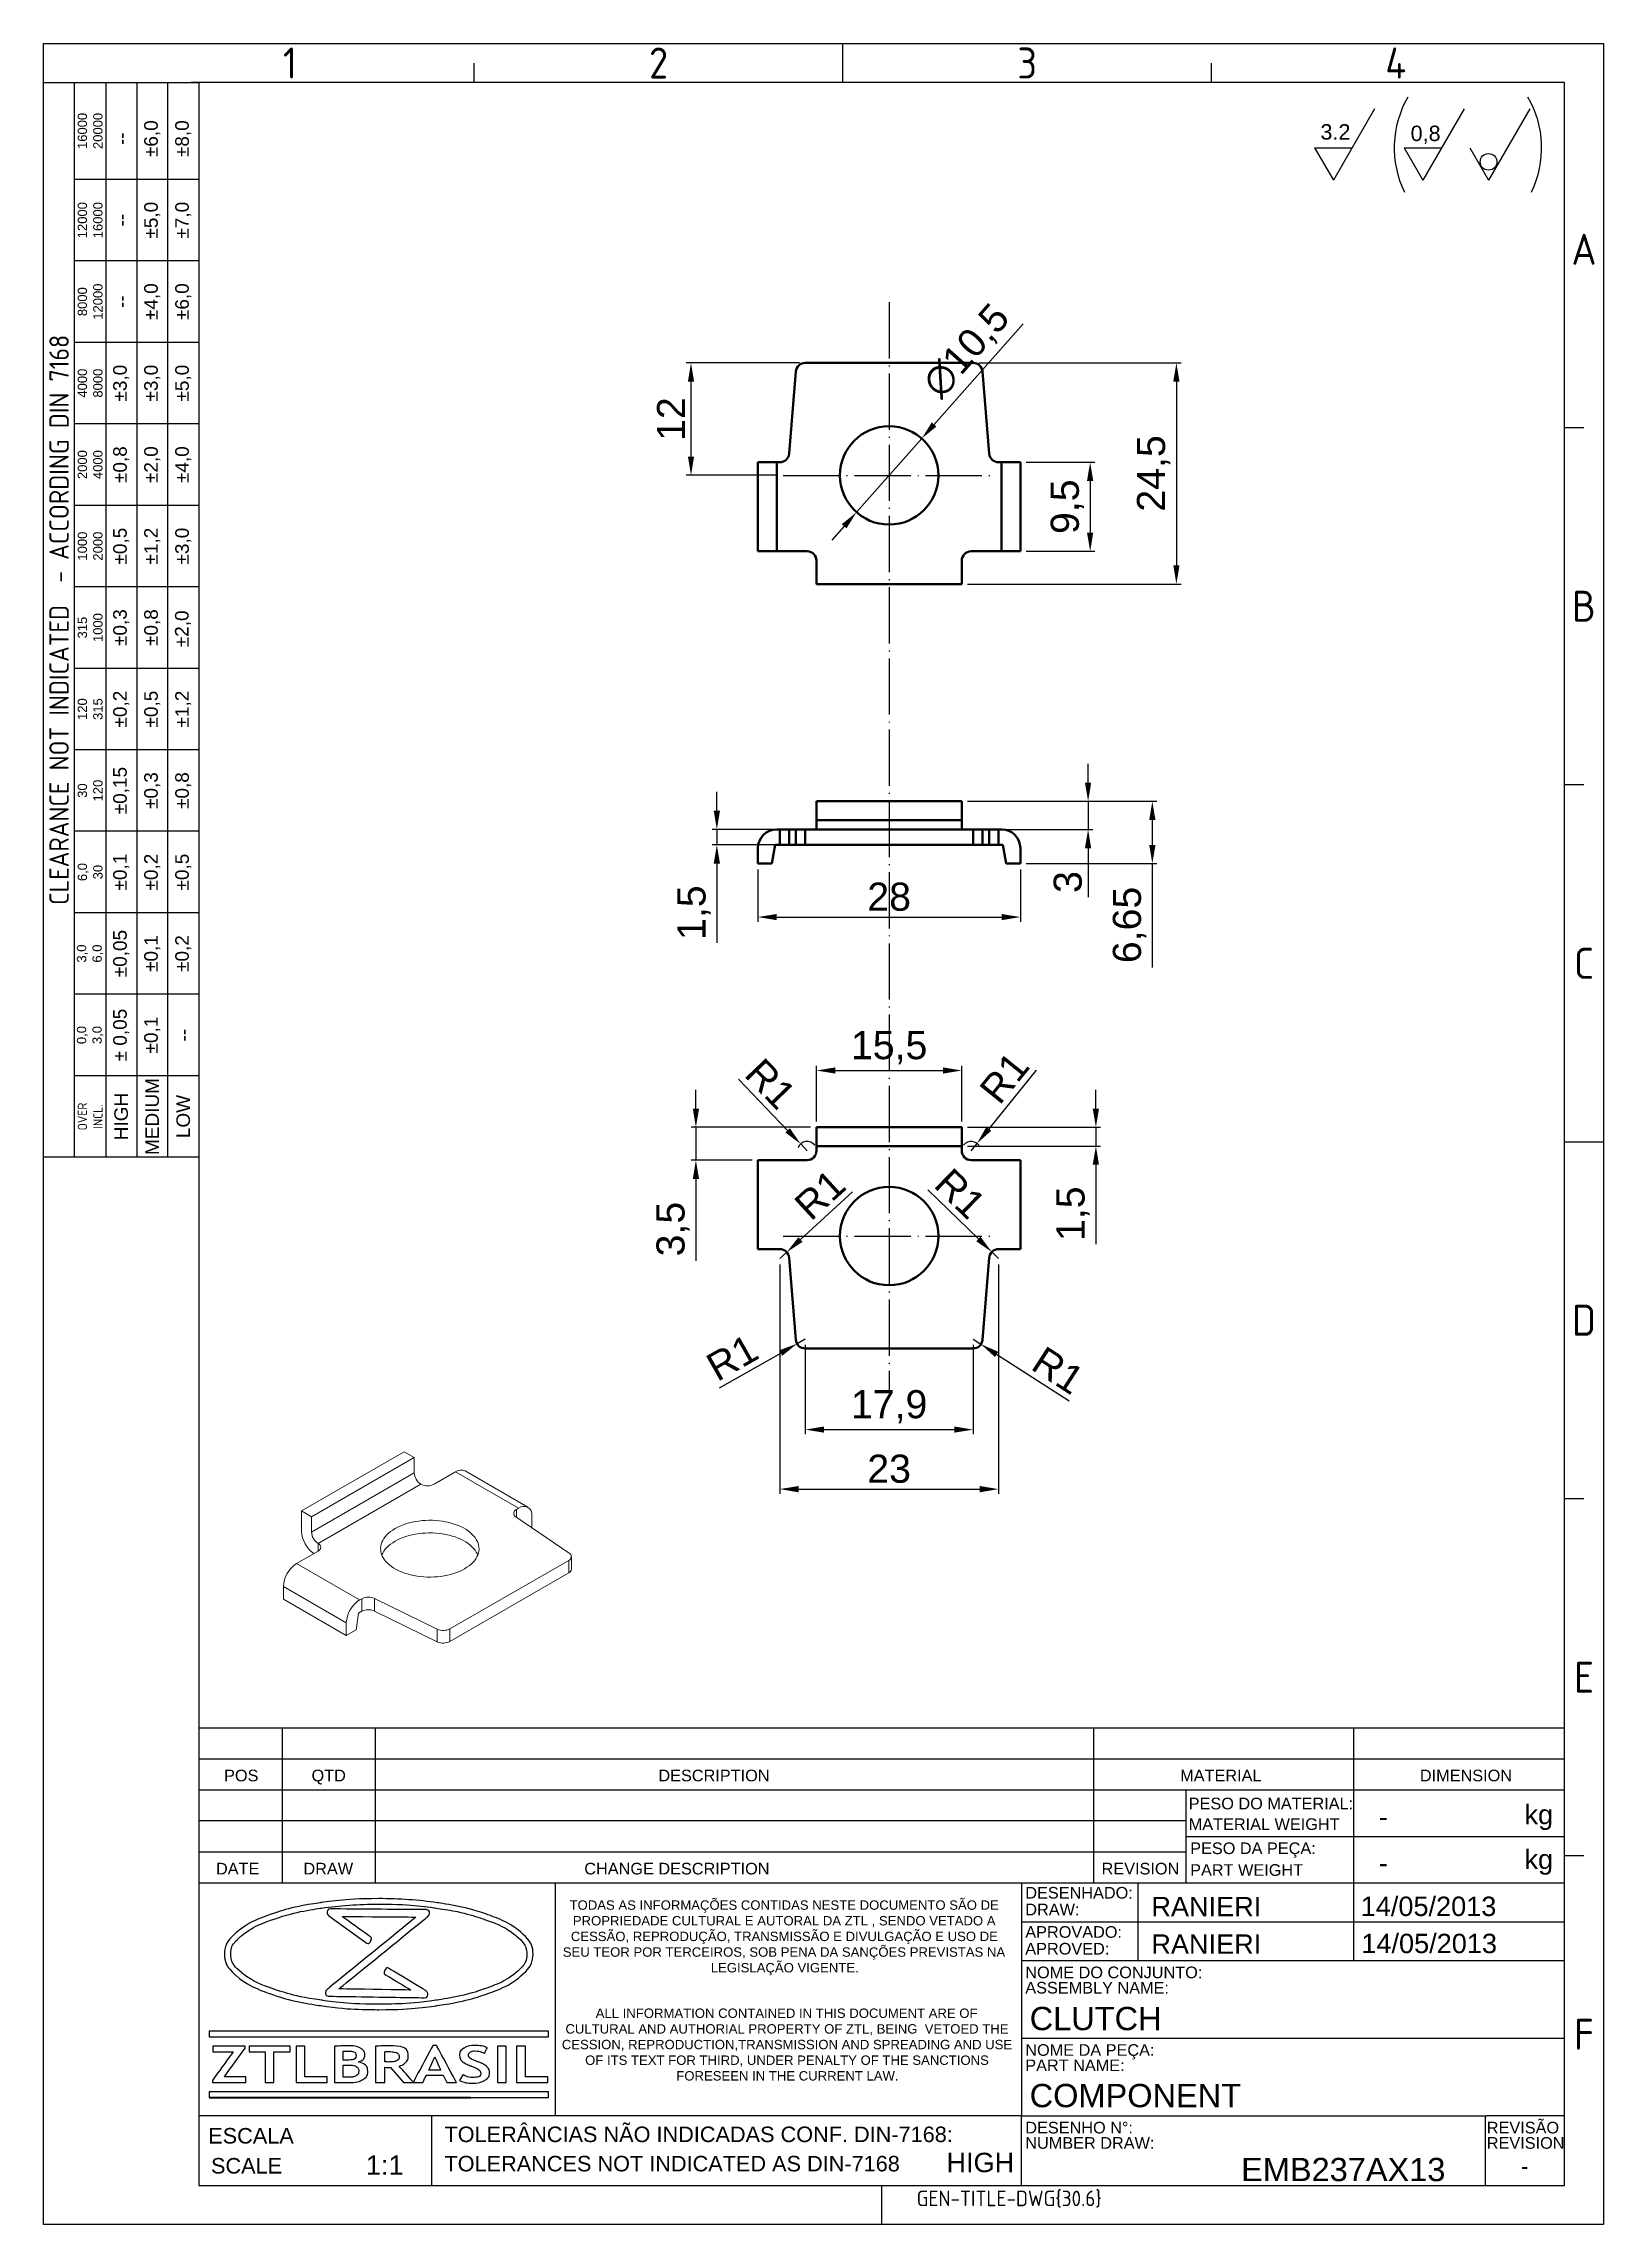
# Model space of a CAD drawing. Header units: millimetres. Extents: x 5003 to 5169, y 1207 to 1440.
import ezdxf
from ezdxf.enums import TextEntityAlignment as Align

# ---------------------------------------------------------------- set-up
doc = ezdxf.new("R2010")
doc.units = ezdxf.units.MM
doc.linetypes.add('ACAD_ISO02W100', pattern=[15, 12, -3])
doc.linetypes.add('ACAD_ISO04W100', pattern=[30, 24, -3, 0, -3])
for name, color, linetype, lineweight in [('AM_0', 7, 'Continuous', 40), ('AM_4', 1, 'ACAD_ISO04W100', 25), ('AM_5', 1, 'Continuous', 25), ('AM_8', 40, 'ACAD_ISO02W100', 35)]:
    doc.layers.add(name, color=color, linetype=linetype, lineweight=lineweight)
doc.layers.add('Camada 1', color=7, linetype='Continuous')
doc.styles.add('ACISOTS', font='isocp.shx', dxfattribs={"height": 1})
doc.styles.get("Standard").update_dxf_attribs({"font": 'arial.ttf'})
doc.dimstyles.new('ISO-25', dxfattribs={"dimtxt": 3, "dimasz": 2, "dimexe": 0.5, "dimexo": 0.625, "dimtad": 1, "dimtxsty": 'Standard', "dimcen": 2, "dimadec": 0, "dimazin": 0, "dimtfac": 1, "dimtmove": 0, "dimatfit": 3, "dimfxl": 1, "dimarcsym": 0})

msp = doc.modelspace()

# ---------------------------------------------------------------- texts
at = {"color": 135, "lineweight": 25, "style": 'ACISOTS'}
for s, p in [('1', (5028.852, 1437.519)), ('2', (5068.181, 1437.519)), ('3', (5107.511, 1437.519)), ('4', (5146.84, 1437.519)), ('A', (5166.919, 1417.647)), ('B', (5166.919, 1379.56)), ('C', (5166.919, 1341.472)), ('D', (5166.919, 1303.385)), ('E', (5166.919, 1265.297)), ('F', (5166.919, 1227.21))]:
    msp.add_text(s, height=3.312, dxfattribs=at).set_placement(p, align=Align.MIDDLE)
for s, height, p in [('POS', 1.242, (5021.822, 1254.194)), ('QTD', 1.242, (5031.152, 1254.194)), ('DESCRIPTION', 1.24198, (5068.162, 1254.194)), ('MATERIAL', 1.242, (5123.834, 1254.194)), ('DIMENSION', 1.242, (5149.411, 1254.194)), ('PESO DO MATERIAL:', 1.24198, (5124.745, 1251.203)), ('kg', 2.07, (5160.571, 1249.616)), ('MATERIAL WEIGHT', 1.24198, (5124.745, 1249.004)), ('PESO DA PEÇA:', 1.24198, (5124.9, 1246.43)), ('DATE', 1.242, (5020.957, 1244.258)), ('DRAW', 1.242, (5030.288, 1244.258)), ('CHANGE DESCRIPTION', 1.24198, (5060.255, 1244.258)), ('REVISION', 1.242, (5115.447, 1244.258)), ('PART WEIGHT', 1.24198, (5124.9, 1244.112)), ('kg', 2.07, (5160.571, 1244.84)), ('DESENHADO:', 1.242, (5107.307, 1241.684)), ('DRAW:', 1.242, (5107.307, 1239.897)), ('APROVADO:', 1.242, (5107.307, 1237.501)), ('APROVED:', 1.242, (5107.307, 1235.714)), ('NOME DO CONJUNTO:', 1.24198, (5107.307, 1233.187)), ('ASSEMBLY NAME:', 1.24198, (5107.307, 1231.552)), ('NOME DA PEÇA:', 1.24198, (5107.307, 1224.907)), ('PART NAME:', 1.242, (5107.307, 1223.272)), ('ESCALA', 1.656, (5020.127, 1215.55)), ('TOLERÂNCIAS NÃO INDICADAS CONF. DIN-7168:', 1.65598, (5045.334, 1215.704)), ('DESENHO N%%d:', 1.24198, (5107.307, 1216.627)), ('REVISÃO', 1.242, (5156.55, 1216.627)), ('NUMBER DRAW:', 1.24198, (5107.307, 1214.992)), ('REVISION', 1.242, (5156.55, 1214.992)), ('SCALE', 1.656, (5020.426, 1212.35)), ('TOLERANCES NOT INDICATED AS DIN-7168', 1.65598, (5045.334, 1212.579))]:
    msp.add_text(s, height=height).set_placement(p)
at = {"color": 135, "lineweight": 25, "attachment_point": 5, "rotation": 90}
for s, insert, char_height, width in [('16000\\P20000', (5007.531, 1430.274), 0.9936, 10.34986), ('±6,0', (5014.155, 1429.446), 1.449, 8.69388), ('±8,0', (5017.467, 1429.446), 1.449, 8.69388), ('--', (5010.843, 1429.446), 1.449, 8.69388), ('12000\\P16000', (5007.531, 1420.752), 0.9936, 8.69388), ('±5,0', (5014.155, 1420.752), 1.449, 8.69388), ('±7,0', (5017.467, 1420.752), 1.449, 8.69388), ('--', (5010.843, 1420.752), 1.449, 8.69388), ('8000\\P12000', (5007.531, 1412.058), 0.9936, 8.69388), ('--', (5010.843, 1412.058), 1.449, 8.69388), ('±4,0', (5014.155, 1412.058), 1.449, 8.69388), ('±6,0', (5017.467, 1412.058), 1.449, 8.69388), ('{\\Fisocp.shx|c0;CLEARANCE NOT INDICATED  - ACCORDING DIN 7168}', (5004.219, 1378.111), 2.06997, 114.6764), ('4000\\P8000', (5007.531, 1403.364), 0.9936, 8.69388), ('±3,0', (5010.843, 1403.364), 1.449, 8.69388), ('±3,0', (5014.155, 1403.364), 1.449, 8.69388), ('±5,0', (5017.467, 1403.364), 1.449, 8.69388), ('2000\\P4000', (5007.531, 1394.671), 0.9936, 8.69388), ('±0,8', (5010.843, 1394.671), 1.449, 8.69388), ('±2,0', (5014.155, 1394.671), 1.449, 8.69388), ('±4,0', (5017.467, 1394.671), 1.449, 8.69388), ('1000\\P2000', (5007.531, 1385.977), 0.9936, 8.69388), ('±0,5', (5010.843, 1385.977), 1.449, 8.69388), ('±1,2', (5014.155, 1385.977), 1.449, 8.69388), ('±3,0', (5017.467, 1385.977), 1.449, 8.69388), ('315\\P1000', (5007.531, 1377.283), 0.9936, 8.69388), ('±0,3', (5010.843, 1377.283), 1.449, 8.69388), ('±0,8', (5014.155, 1377.283), 1.449, 8.69388), ('±2,0', (5017.44, 1377.153), 1.449, 8.69388), ('±0,2', (5010.843, 1368.589), 1.449, 8.69388), ('±0,5', (5014.155, 1368.589), 1.449, 8.69388), ('±1,2', (5017.467, 1368.589), 1.449, 8.69388), ('120\\P315', (5007.531, 1368.589), 0.9936, 8.69388), ('±0,15', (5010.843, 1359.895), 1.449, 8.69388), ('±0,3', (5014.155, 1359.895), 1.449, 8.69388), ('±0,8', (5017.467, 1359.895), 1.449, 8.69388), ('30\\P120', (5007.531, 1359.895), 0.9936, 8.69388), ('6,0\\P30', (5007.531, 1351.201), 0.9936, 8.69388), ('±0,1', (5010.843, 1351.201), 1.449, 8.69388), ('±0,2', (5014.155, 1351.201), 1.449, 8.69388), ('±0,5', (5017.467, 1351.201), 1.449, 8.69388), ('±0,05', (5010.843, 1342.507), 1.449, 8.69388), ('3,0\\P6,0', (5007.531, 1342.507), 0.9936, 8.69388), ('±0,1', (5014.155, 1342.507), 1.449, 8.69388), ('±0,2', (5017.467, 1342.507), 1.449, 8.69388), ('± 0,05', (5010.843, 1333.813), 1.449, 8.69388), ('\\pt4.79529;±0,1', (5014.155, 1333.813), 1.44898, 8.69388), ('0,0\\P3,0', (5007.531, 1333.813), 0.9936, 8.69388), ('--', (5017.467, 1333.813), 1.449, 8.69388), ('MEDIUM', (5014.155, 1325.12), 1.449, 8.69388), ('{\\Fisocp.shx|c0;OVER\\PINCL.}', (5007.531, 1325.12), 0.99359, 8.69388), ('HIGH', (5010.843, 1325.12), 1.449, 8.69388), ('LOW', (5017.467, 1325.12), 1.449, 8.69388)]:
    msp.add_mtext(s, dxfattribs=dict(at, insert=insert, char_height=char_height, width=width))
at = {"linetype": 'Continuous', "char_height": 1.00187, "attachment_point": 1}
for s, width, insert in [('\\pi1.403;TODAS AS INFORMAÇÕES CONTIDAS NESTE DOCUMENTO SÃO DE \\P\\pi1.7498;PROPRIEDADE CULTURAL E AUTORAL DA ZTL , SENDO VETADO A \\P\\pi1.5359;CESSÃO, REPRODUÇÃO, TRANSMISSÃO E DIVULGAÇÃO E USO DE \\P\\pi0.67687;SEU TEOR POR TERCEIROS, SOB PENA DA SANÇÕES PREVISTAS NA \\P\\pi16.468;LEGISLAÇÃO VIGENTE.', 48.50089, (5057.281, 1241.491)), ('\\pi3.6297;ALL INFORMATION CONTAINED IN THIS DOCUMENT ARE OF \\P\\pi0.402;CULTURAL AND AUTHORIAL PROPERTY OF ZTL, BEING  VETOED THE \\P\\pi0.013488;CESSION, REPRODUCTION,TRANSMISSION AND SPREADING AND USE \\P\\pi2.5014;OF ITS TEXT FOR THIRD, UNDER PENALTY OF THE SANCTIONS \\P\\pi12.23;FORESEEN IN THE CURRENT LAW.', 47.9416, (5057.84, 1229.954))]:
    msp.add_mtext_dynamic_manual_height_columns(s, width=width, gutter_width=12.5, heights=[0], dxfattribs=dict(at, insert=insert))
for p in [(5145.028, 1250.416), (5145.028, 1245.49)]:
    msp.add_attdef('-', text='', height=2.07).set_placement(p, align=Align.MIDDLE_LEFT)
for tag, p, height in [('RANIERI', (5120.761, 1239.799), 2.07), ('14/05/2013', (5143.097, 1239.824), 2.07), ('RANIERI', (5120.759, 1235.793), 2.07), ('14/05/2013', (5143.164, 1235.862), 2.07), ('CLUTCH', (5107.775, 1227.644), 2.484), ('COMPONENT', (5107.775, 1219.427), 2.484), ('EMB237AX13', (5130.337, 1211.536), 2.484)]:
    msp.add_attdef(tag, p, '', height=height)
for tag, height, p in [('HIGH', 2.07, (5102.508, 1213.53)), ('1:1', 2.07, (5038.956, 1213.256)), ('-', 1.619, (5160.592, 1213.125))]:
    msp.add_attdef(tag, text='', height=height).set_placement(p, align=Align.MIDDLE_CENTER)
at = {"color": 135, "style": 'ACISOTS'}
msp.add_attdef('GEN-TITLE-DWG{30.6}', (5095.715, 1208.867), '', height=1.656, dxfattribs=at)
at = {"layer": 'AM_5', "char_height": 1.6471, "attachment_point": 1}
for s, insert in [('3.2', (5138.799, 1430.995)), ('0,8', (5148.419, 1430.836))]:
    msp.add_mtext_dynamic_manual_height_columns(s, width=18.23779, gutter_width=12.5, heights=[0], dxfattribs=dict(at, insert=insert))

# ---------------------------------------------------------------- blocks, each defined once
blk = doc.blocks.new('*D44')
at = {"layer": 'AM_5', "color": 0, "lineweight": -2, "ltscale": 0.25, "transparency": 16777216}
for p, q in [((5102.36, 1405.53), (5123.93, 1405.53)), ((5123.43, 1403.53), (5123.43, 1383.93)), ((5101.15, 1381.93), (5123.93, 1381.93))]:
    blk.add_line(p, q, dxfattribs=at)
at = {"layer": 'AM_5', "color": 0, "ltscale": 0.25, "transparency": 16777216}
for points in [[(5123.1, 1403.53), (5123.76, 1403.53), (5123.43, 1405.53)], [(5123.1, 1383.93), (5123.76, 1383.93), (5123.43, 1381.93)]]:
    blk.add_solid(points, dxfattribs=at)
at = {"layer": 'Defpoints', "color": 0, "ltscale": 0.25, "transparency": 16777216}
for p in [(5101.73, 1405.53), (5100.53, 1381.93), (5123.43, 1381.93)]:
    blk.add_point(p, dxfattribs=at)
at = {"layer": 'AM_5', "color": 0, "ltscale": 0.25, "transparency": 16777216, "insert": (5121, 1393.73), "char_height": 3, "attachment_point": 5, "rotation": 90}
blk.add_mtext('24,5', dxfattribs=at)
blk = doc.blocks.new('*D45')
at = {"layer": 'AM_5', "color": 0, "lineweight": -2, "ltscale": 0.25, "transparency": 16777216}
for p, q in [((5107.4, 1394.93), (5114.73, 1394.93)), ((5114.23, 1392.93), (5114.23, 1387.43)), ((5107.4, 1385.43), (5114.73, 1385.43))]:
    blk.add_line(p, q, dxfattribs=at)
at = {"layer": 'AM_5', "color": 0, "ltscale": 0.25, "transparency": 16777216}
for points in [[(5113.89, 1392.93), (5114.56, 1392.93), (5114.23, 1394.93)], [(5113.89, 1387.43), (5114.56, 1387.43), (5114.23, 1385.43)]]:
    blk.add_solid(points, dxfattribs=at)
at = {"layer": 'Defpoints', "color": 0, "ltscale": 0.25, "transparency": 16777216}
for p in [(5106.78, 1394.93), (5106.78, 1385.43), (5114.23, 1385.43)]:
    blk.add_point(p, dxfattribs=at)
at = {"layer": 'AM_5', "color": 0, "ltscale": 0.25, "transparency": 16777216, "insert": (5111.8, 1390.18), "char_height": 3, "attachment_point": 5, "rotation": 90}
blk.add_mtext('9,5', dxfattribs=at)
blk = doc.blocks.new('*D46')
at = {"layer": 'AM_5', "color": 0, "lineweight": -2, "ltscale": 0.25, "transparency": 16777216}
for p, q in [((5083.2, 1405.53), (5071.14, 1405.53)), ((5071.64, 1395.53), (5071.64, 1403.53)), ((5080.85, 1393.53), (5071.14, 1393.53))]:
    blk.add_line(p, q, dxfattribs=at)
at = {"layer": 'AM_5', "color": 0, "ltscale": 0.25, "transparency": 16777216}
for points in [[(5071.31, 1403.53), (5071.97, 1403.53), (5071.64, 1405.53)], [(5071.31, 1395.53), (5071.97, 1395.53), (5071.64, 1393.53)]]:
    blk.add_solid(points, dxfattribs=at)
at = {"layer": 'Defpoints', "color": 0, "ltscale": 0.25, "transparency": 16777216}
for p in [(5071.64, 1405.53), (5083.83, 1405.53), (5081.48, 1393.53)]:
    blk.add_point(p, dxfattribs=at)
at = {"layer": 'AM_5', "color": 0, "ltscale": 0.25, "transparency": 16777216, "insert": (5069.51, 1399.53), "char_height": 3, "attachment_point": 5, "rotation": 90}
blk.add_mtext('12', dxfattribs=at)
blk = doc.blocks.new('*D47')
at = {"layer": 'AM_5', "color": 0, "lineweight": -2, "ltscale": 0.25, "transparency": 16777216}
for p, q in [((5107.07, 1409.7), (5097.58, 1398.96)), ((5089.3, 1389.59), (5096.26, 1397.46)), ((5087.98, 1388.09), (5086.65, 1386.6))]:
    blk.add_line(p, q, dxfattribs=at)
at = {"layer": 'AM_5', "color": 0, "ltscale": 0.25, "transparency": 16777216}
for points in [[(5097.33, 1399.18), (5097.83, 1398.74), (5096.26, 1397.46)], [(5087.73, 1388.31), (5088.23, 1387.87), (5089.3, 1389.59)]]:
    blk.add_solid(points, dxfattribs=at)
at = {"layer": 'Defpoints', "color": 0, "ltscale": 0.25, "transparency": 16777216}
for p in [(5096.26, 1397.46), (5089.3, 1389.59)]:
    blk.add_point(p, dxfattribs=at)
at = {"layer": 'AM_5', "color": 0, "ltscale": 0.25, "transparency": 16777216, "insert": (5101.13, 1406.72), "char_height": 3, "attachment_point": 5, "rotation": 48.5329}
blk.add_mtext('∅10,5', dxfattribs=at)
blk = doc.blocks.new('*D48')
at = {"layer": 'AM_5', "color": 0, "lineweight": -2, "ltscale": 0.25, "transparency": 16777216}
for p, q in [((5085.03, 1324.6), (5085.03, 1330.53)), ((5087.03, 1330.03), (5098.53, 1330.03)), ((5100.53, 1324.6), (5100.53, 1330.53))]:
    blk.add_line(p, q, dxfattribs=at)
at = {"layer": 'AM_5', "color": 0, "ltscale": 0.25, "transparency": 16777216}
for points in [[(5087.03, 1330.36), (5087.03, 1329.7), (5085.03, 1330.03)], [(5098.53, 1330.36), (5098.53, 1329.7), (5100.53, 1330.03)]]:
    blk.add_solid(points, dxfattribs=at)
at = {"layer": 'Defpoints', "color": 0, "ltscale": 0.25, "transparency": 16777216}
for p in [(5100.53, 1330.03), (5085.03, 1323.97), (5100.53, 1323.97)]:
    blk.add_point(p, dxfattribs=at)
at = {"layer": 'AM_5', "color": 0, "ltscale": 0.25, "transparency": 16777216, "insert": (5092.78, 1332.46), "char_height": 3, "attachment_point": 5}
blk.add_mtext('15,5', dxfattribs=at)
blk = doc.blocks.new('*D50')
at = {"layer": 'AM_5', "color": 0, "lineweight": -2, "ltscale": 0.25, "transparency": 16777216}
for p, q in [((5114.84, 1325.97), (5114.84, 1327.97)), ((5101.15, 1323.97), (5115.34, 1323.97)), ((5114.84, 1323.97), (5114.84, 1321.97)), ((5101.15, 1321.97), (5115.34, 1321.97)), ((5114.84, 1319.97), (5114.84, 1311.52))]:
    blk.add_line(p, q, dxfattribs=at)
at = {"layer": 'AM_5', "color": 0, "ltscale": 0.25, "transparency": 16777216}
for points in [[(5114.5, 1325.97), (5115.17, 1325.97), (5114.84, 1323.97)], [(5114.5, 1319.97), (5115.17, 1319.97), (5114.84, 1321.97)]]:
    blk.add_solid(points, dxfattribs=at)
at = {"layer": 'Defpoints', "color": 0, "ltscale": 0.25, "transparency": 16777216}
for p in [(5100.53, 1323.97), (5100.53, 1321.97), (5114.84, 1321.97)]:
    blk.add_point(p, dxfattribs=at)
at = {"layer": 'AM_5', "color": 0, "ltscale": 0.25, "transparency": 16777216, "insert": (5112.41, 1314.75), "char_height": 3, "attachment_point": 5, "rotation": 90}
blk.add_mtext('1,5', dxfattribs=at)
blk = doc.blocks.new('*D51')
at = {"layer": 'AM_5', "color": 0, "lineweight": -2, "ltscale": 0.25, "transparency": 16777216}
for p, q in [((5072.16, 1325.97), (5072.16, 1327.97)), ((5084.4, 1323.97), (5071.66, 1323.97)), ((5072.16, 1323.97), (5072.16, 1320.47)), ((5078.15, 1320.47), (5071.66, 1320.47)), ((5072.16, 1318.47), (5072.16, 1309.74))]:
    blk.add_line(p, q, dxfattribs=at)
at = {"layer": 'AM_5', "color": 0, "ltscale": 0.25, "transparency": 16777216}
for points in [[(5071.83, 1325.97), (5072.5, 1325.97), (5072.16, 1323.97)], [(5071.83, 1318.47), (5072.5, 1318.47), (5072.16, 1320.47)]]:
    blk.add_solid(points, dxfattribs=at)
at = {"layer": 'Defpoints', "color": 0, "ltscale": 0.25, "transparency": 16777216}
for p in [(5085.03, 1323.97), (5072.16, 1320.47), (5078.78, 1320.47)]:
    blk.add_point(p, dxfattribs=at)
at = {"layer": 'AM_5', "color": 0, "ltscale": 0.25, "transparency": 16777216, "insert": (5069.73, 1313.11), "char_height": 3, "attachment_point": 5, "rotation": 90}
blk.add_mtext('3,5', dxfattribs=at)
blk = doc.blocks.new('*D52')
at = {"layer": 'AM_5', "color": 0, "lineweight": -2, "ltscale": 0.25, "transparency": 16777216}
for p, q in [((5078.78, 1351.47), (5078.78, 1345.9)), ((5106.78, 1351.47), (5106.78, 1345.9)), ((5080.78, 1346.4), (5104.78, 1346.4))]:
    blk.add_line(p, q, dxfattribs=at)
at = {"layer": 'AM_5', "color": 0, "ltscale": 0.25, "transparency": 16777216}
for points in [[(5080.78, 1346.73), (5080.78, 1346.07), (5078.78, 1346.4)], [(5104.78, 1346.73), (5104.78, 1346.07), (5106.78, 1346.4)]]:
    blk.add_solid(points, dxfattribs=at)
at = {"layer": 'Defpoints', "color": 0, "ltscale": 0.25, "transparency": 16777216}
for p in [(5078.78, 1352.1), (5106.78, 1352.1), (5106.78, 1346.4)]:
    blk.add_point(p, dxfattribs=at)
at = {"layer": 'AM_5', "color": 0, "ltscale": 0.25, "transparency": 16777216, "insert": (5092.78, 1348.56), "char_height": 3, "attachment_point": 5}
blk.add_mtext('28', dxfattribs=at)
blk = doc.blocks.new('*D53')
at = {"layer": 'AM_5', "color": 0, "lineweight": -2, "ltscale": 0.25, "transparency": 16777216}
for p, q in [((5114.01, 1360.75), (5114.01, 1362.75)), ((5101.15, 1358.75), (5114.51, 1358.75)), ((5114.01, 1358.75), (5114.01, 1355.75)), ((5105.08, 1355.75), (5114.51, 1355.75)), ((5114.01, 1353.75), (5114.01, 1348.53))]:
    blk.add_line(p, q, dxfattribs=at)
at = {"layer": 'AM_5', "color": 0, "ltscale": 0.25, "transparency": 16777216}
for points in [[(5113.67, 1360.75), (5114.34, 1360.75), (5114.01, 1358.75)], [(5113.67, 1353.75), (5114.34, 1353.75), (5114.01, 1355.75)]]:
    blk.add_solid(points, dxfattribs=at)
at = {"layer": 'Defpoints', "color": 0, "ltscale": 0.25, "transparency": 16777216}
for p in [(5100.53, 1358.75), (5104.45, 1355.75), (5114.01, 1355.75)]:
    blk.add_point(p, dxfattribs=at)
at = {"layer": 'AM_5', "color": 0, "ltscale": 0.25, "transparency": 16777216, "insert": (5111.85, 1350.14), "char_height": 3, "attachment_point": 5, "rotation": 90}
blk.add_mtext('3', dxfattribs=at)
blk = doc.blocks.new('*D54')
at = {"layer": 'AM_5', "color": 0, "lineweight": -2, "ltscale": 0.25, "transparency": 16777216}
for p, q in [((5101.15, 1358.75), (5121.36, 1358.75)), ((5120.86, 1356.75), (5120.86, 1354.1)), ((5107.4, 1352.1), (5121.36, 1352.1)), ((5120.86, 1352.1), (5120.86, 1341.02))]:
    blk.add_line(p, q, dxfattribs=at)
at = {"layer": 'AM_5', "color": 0, "ltscale": 0.25, "transparency": 16777216}
for points in [[(5120.53, 1356.75), (5121.2, 1356.75), (5120.86, 1358.75)], [(5120.53, 1354.1), (5121.2, 1354.1), (5120.86, 1352.1)]]:
    blk.add_solid(points, dxfattribs=at)
at = {"layer": 'Defpoints', "color": 0, "ltscale": 0.25, "transparency": 16777216}
for p in [(5100.53, 1358.75), (5106.78, 1352.1), (5120.86, 1352.1)]:
    blk.add_point(p, dxfattribs=at)
at = {"layer": 'AM_5', "color": 0, "ltscale": 0.25, "transparency": 16777216, "insert": (5118.43, 1345.56), "char_height": 3, "attachment_point": 5, "rotation": 90}
blk.add_mtext('6,65', dxfattribs=at)
blk = doc.blocks.new('*D55')
at = {"layer": 'AM_5', "color": 0, "lineweight": -2, "ltscale": 0.25, "transparency": 16777216}
for p, q in [((5074.4, 1357.75), (5074.4, 1359.75)), ((5083.2, 1355.75), (5073.9, 1355.75)), ((5074.4, 1355.75), (5074.4, 1354.1)), ((5083.2, 1354.1), (5073.9, 1354.1)), ((5074.4, 1352.1), (5074.4, 1343.65))]:
    blk.add_line(p, q, dxfattribs=at)
at = {"layer": 'AM_5', "color": 0, "ltscale": 0.25, "transparency": 16777216}
for points in [[(5074.06, 1357.75), (5074.73, 1357.75), (5074.4, 1355.75)], [(5074.06, 1352.1), (5074.73, 1352.1), (5074.4, 1354.1)]]:
    blk.add_solid(points, dxfattribs=at)
at = {"layer": 'Defpoints', "color": 0, "ltscale": 0.25, "transparency": 16777216}
for p in [(5083.83, 1355.75), (5074.4, 1354.1), (5083.83, 1354.1)]:
    blk.add_point(p, dxfattribs=at)
at = {"layer": 'AM_5', "color": 0, "ltscale": 0.25, "transparency": 16777216, "insert": (5071.97, 1346.87), "char_height": 3, "attachment_point": 5, "rotation": 90}
blk.add_mtext('1,5', dxfattribs=at)
blk = doc.blocks.new('*D56')
at = {"layer": 'AM_5', "color": 0, "lineweight": -2, "ltscale": 0.25, "transparency": 16777216}
for p, q in [((5081.11, 1309.35), (5081.11, 1284.87)), ((5104.45, 1309.35), (5104.45, 1284.87)), ((5083.11, 1285.37), (5102.45, 1285.37))]:
    blk.add_line(p, q, dxfattribs=at)
at = {"layer": 'AM_5', "color": 0, "ltscale": 0.25, "transparency": 16777216}
for points in [[(5083.11, 1285.7), (5083.11, 1285.03), (5081.11, 1285.37)], [(5102.45, 1285.7), (5102.45, 1285.03), (5104.45, 1285.37)]]:
    blk.add_solid(points, dxfattribs=at)
at = {"layer": 'Defpoints', "color": 0, "ltscale": 0.25, "transparency": 16777216}
for p in [(5081.11, 1309.97), (5104.45, 1309.97), (5104.45, 1285.37)]:
    blk.add_point(p, dxfattribs=at)
at = {"layer": 'AM_5', "color": 0, "ltscale": 0.25, "transparency": 16777216, "insert": (5092.78, 1287.53), "char_height": 3, "attachment_point": 5}
blk.add_mtext('23', dxfattribs=at)
blk = doc.blocks.new('*D57')
at = {"layer": 'AM_5', "color": 0, "lineweight": -2, "ltscale": 0.25, "transparency": 16777216}
for p, q in [((5083.83, 1300.75), (5083.83, 1291.22)), ((5101.73, 1300.75), (5101.73, 1291.22)), ((5085.83, 1291.72), (5099.73, 1291.72))]:
    blk.add_line(p, q, dxfattribs=at)
at = {"layer": 'AM_5', "color": 0, "ltscale": 0.25, "transparency": 16777216}
for points in [[(5085.83, 1292.05), (5085.83, 1291.39), (5083.83, 1291.72)], [(5099.73, 1292.05), (5099.73, 1291.39), (5101.73, 1291.72)]]:
    blk.add_solid(points, dxfattribs=at)
at = {"layer": 'Defpoints', "color": 0, "ltscale": 0.25, "transparency": 16777216}
for p in [(5083.83, 1301.37), (5101.73, 1301.37), (5101.73, 1291.72)]:
    blk.add_point(p, dxfattribs=at)
at = {"layer": 'AM_5', "color": 0, "ltscale": 0.25, "transparency": 16777216, "insert": (5092.78, 1294.15), "char_height": 3, "attachment_point": 5}
blk.add_mtext('17,9', dxfattribs=at)
blk = doc.blocks.new('*D58')
at = {"layer": 'AM_5', "color": 0, "lineweight": -2, "ltscale": 0.25, "transparency": 16777216}
for p, q in [((5101.73, 1301.37), (5102.57, 1300.83)), ((5111.98, 1294.75), (5104.25, 1299.74))]:
    blk.add_line(p, q, dxfattribs=at)
at = {"layer": 'AM_5', "color": 0, "ltscale": 0.25, "transparency": 16777216}
blk.add_solid([(5104.43, 1300.02), (5104.07, 1299.46), (5102.57, 1300.83)], dxfattribs=at)
at = {"layer": 'Defpoints', "color": 0, "ltscale": 0.25, "transparency": 16777216}
for p in [(5101.73, 1301.37), (5102.57, 1300.83)]:
    blk.add_point(p, dxfattribs=at)
at = {"layer": 'AM_5', "color": 0, "ltscale": 0.25, "transparency": 16777216, "insert": (5110.82, 1298.04), "char_height": 3, "attachment_point": 5, "rotation": 327.1241}
blk.add_mtext('R1', dxfattribs=at)
blk = doc.blocks.new('*D59')
at = {"layer": 'AM_5', "color": 0, "lineweight": -2, "ltscale": 0.25, "transparency": 16777216}
for p, q in [((5083.83, 1301.37), (5082.96, 1300.88)), ((5074.68, 1296.19), (5081.22, 1299.89))]:
    blk.add_line(p, q, dxfattribs=at)
at = {"layer": 'AM_5', "color": 0, "ltscale": 0.25, "transparency": 16777216}
blk.add_solid([(5081.05, 1300.18), (5081.38, 1299.6), (5082.96, 1300.88)], dxfattribs=at)
at = {"layer": 'Defpoints', "color": 0, "ltscale": 0.25, "transparency": 16777216}
for p in [(5082.96, 1300.88), (5083.83, 1301.37)]:
    blk.add_point(p, dxfattribs=at)
at = {"layer": 'AM_5', "color": 0, "ltscale": 0.25, "transparency": 16777216, "insert": (5076.03, 1299.4), "char_height": 3, "attachment_point": 5, "rotation": 29.5517}
blk.add_mtext('R1', dxfattribs=at)
blk = doc.blocks.new('*D60')
at = {"layer": 'AM_5', "color": 0, "lineweight": -2, "ltscale": 0.25, "transparency": 16777216}
for p, q in [((5076.69, 1329.12), (5081.95, 1323.64)), ((5084.03, 1321.47), (5083.34, 1322.19))]:
    blk.add_line(p, q, dxfattribs=at)
blk.add_arc((5084.03, 1321.47), 1, 35.8099, 162.4714, dxfattribs=at)
at = {"layer": 'AM_5', "color": 0, "ltscale": 0.25, "transparency": 16777216}
blk.add_solid([(5082.19, 1323.87), (5081.71, 1323.41), (5083.34, 1322.19)], dxfattribs=at)
at = {"layer": 'Defpoints', "color": 0, "ltscale": 0.25, "transparency": 16777216}
for p in [(5083.34, 1322.19), (5084.03, 1321.47)]:
    blk.add_point(p, dxfattribs=at)
at = {"layer": 'AM_5', "color": 0, "ltscale": 0.25, "transparency": 16777216, "insert": (5080.14, 1328.61), "char_height": 3, "attachment_point": 5, "rotation": 313.8235}
blk.add_mtext('R1', dxfattribs=at)
blk = doc.blocks.new('*D61')
at = {"layer": 'AM_5', "color": 0, "lineweight": -2, "ltscale": 0.25, "transparency": 16777216}
for p, q in [((5108.45, 1330.07), (5103.41, 1323.81)), ((5101.53, 1321.47), (5102.16, 1322.25))]:
    blk.add_line(p, q, dxfattribs=at)
blk.add_arc((5101.53, 1321.47), 1, 22.5112, 144.1901, dxfattribs=at)
at = {"layer": 'AM_5', "color": 0, "ltscale": 0.25, "transparency": 16777216}
blk.add_solid([(5103.15, 1324.02), (5103.67, 1323.6), (5102.16, 1322.25)], dxfattribs=at)
at = {"layer": 'Defpoints', "color": 0, "ltscale": 0.25, "transparency": 16777216}
for p in [(5102.16, 1322.25), (5101.53, 1321.47)]:
    blk.add_point(p, dxfattribs=at)
at = {"layer": 'AM_5', "color": 0, "ltscale": 0.25, "transparency": 16777216, "insert": (5105.07, 1329.26), "char_height": 3, "attachment_point": 5, "rotation": 51.1591}
blk.add_mtext('R1', dxfattribs=at)
blk = doc.blocks.new('*D62')
at = {"layer": 'AM_5', "color": 0, "lineweight": -2, "ltscale": 0.25, "transparency": 16777216}
for p, q in [((5096.91, 1317.29), (5102.3, 1312.06)), ((5104.45, 1309.97), (5103.73, 1310.67))]:
    blk.add_line(p, q, dxfattribs=at)
at = {"layer": 'AM_5', "color": 0, "ltscale": 0.25, "transparency": 16777216}
blk.add_solid([(5102.53, 1312.3), (5102.07, 1311.82), (5103.73, 1310.67)], dxfattribs=at)
at = {"layer": 'Defpoints', "color": 0, "ltscale": 0.25, "transparency": 16777216}
for p in [(5103.73, 1310.67), (5104.45, 1309.97)]:
    blk.add_point(p, dxfattribs=at)
at = {"layer": 'AM_5', "color": 0, "ltscale": 0.25, "transparency": 16777216, "insert": (5100.37, 1316.9), "char_height": 3, "attachment_point": 5, "rotation": 315.8576}
blk.add_mtext('R1', dxfattribs=at)
blk = doc.blocks.new('*D63')
at = {"layer": 'AM_5', "color": 0, "lineweight": -2, "ltscale": 0.25, "transparency": 16777216}
for p, q in [((5088.86, 1317.07), (5083.32, 1312)), ((5081.11, 1309.97), (5081.85, 1310.65))]:
    blk.add_line(p, q, dxfattribs=at)
at = {"layer": 'AM_5', "color": 0, "ltscale": 0.25, "transparency": 16777216}
blk.add_solid([(5083.1, 1312.24), (5083.55, 1311.75), (5081.85, 1310.65)], dxfattribs=at)
at = {"layer": 'Defpoints', "color": 0, "ltscale": 0.25, "transparency": 16777216}
for p in [(5081.11, 1309.97), (5081.85, 1310.65)]:
    blk.add_point(p, dxfattribs=at)
at = {"layer": 'AM_5', "color": 0, "ltscale": 0.25, "transparency": 16777216, "insert": (5085.39, 1316.78), "char_height": 3, "attachment_point": 5, "rotation": 42.488}
blk.add_mtext('R1', dxfattribs=at)

# ---------------------------------------------------------------- dimensions: what is measured, and where the dimension line sits
at = {"layer": 'AM_5', "ltscale": 0.25}
dim = msp.add_diameter_dim_2p(p1=(5089.303, 1389.593), p2=(5096.256, 1397.461), dimstyle='ISO-25', dxfattribs=at)
dim.commit()
dim.dimension.update_dxf_attribs({"geometry": '*D47', "text_midpoint": (5101.131, 1406.718)})
for base, p1, p2, picture, middle in [((5071.641, 1405.527), (5081.477, 1393.527), (5083.826, 1405.527), '*D46', (5069.51, 1399.527)), ((5114.227, 1385.427), (5106.78, 1394.927), (5106.78, 1385.427), '*D45', (5111.799, 1390.177)), ((5114.006, 1355.75), (5100.53, 1358.75), (5104.451, 1355.75), '*D53', (5111.849, 1350.142)), ((5120.863, 1352.1), (5100.53, 1358.75), (5106.78, 1352.1), '*D54', (5118.435, 1345.559)), ((5072.163, 1320.472), (5085.03, 1323.972), (5078.78, 1320.472), '*D51', (5069.735, 1313.106))]:
    dim = msp.add_linear_dim(base=base, p1=p1, p2=p2, angle=90, dimstyle='ISO-25', dxfattribs=at)
    dim.commit()
    dim.dimension.update_dxf_attribs({"geometry": picture, "text_midpoint": middle})
for base, p1, p2, text, picture, middle in [((5123.429, 1381.927), (5101.734, 1405.527), (5100.53, 1381.927), '24,5', '*D44', (5121.001, 1393.727)), ((5074.398, 1354.1), (5083.826, 1355.75), (5083.826, 1354.1), '1,5', '*D55', (5071.97, 1346.874)), ((5114.837, 1321.972), (5100.53, 1323.972), (5100.53, 1321.972), '1,5', '*D50', (5112.409, 1314.746))]:
    dim = msp.add_linear_dim(base=base, p1=p1, p2=p2, angle=90, text=text, dimstyle='ISO-25', dxfattribs=at)
    dim.commit()
    dim.dimension.update_dxf_attribs({"geometry": picture, "text_midpoint": middle})
for base, p1, p2, picture, middle in [((5106.78, 1346.4), (5078.78, 1352.1), (5106.78, 1352.1), '*D52', (5092.78, 1348.557)), ((5100.53, 1330.029), (5085.03, 1323.972), (5100.53, 1323.972), '*D48', (5092.78, 1332.457))]:
    dim = msp.add_linear_dim(base=base, p1=p1, p2=p2, dimstyle='ISO-25', dxfattribs=at)
    dim.commit()
    dim.dimension.update_dxf_attribs({"geometry": picture, "text_midpoint": middle})
for center, mpoint, picture, middle in [((5084.03, 1321.472), (5083.337, 1322.194), '*D60', (5078.598, 1327.132)), ((5101.53, 1321.472), (5102.157, 1322.251), '*D61', (5106.726, 1327.926)), ((5101.734, 1301.372), (5102.574, 1300.83), '*D58', (5109.666, 1296.246))]:
    dim = msp.add_radius_dim(center=center, mpoint=mpoint, dimstyle='ISO-25', dxfattribs=at)
    dim.commit()
    dim.dimension.update_dxf_attribs({"geometry": picture, "text_midpoint": middle, "dimtype": 164})
for center, mpoint, picture, middle in [((5081.109, 1309.972), (5081.846, 1310.648), '*D63', (5085.388, 1316.781)), ((5104.451, 1309.972), (5103.733, 1310.669), '*D62', (5100.37, 1316.902)), ((5083.826, 1301.372), (5082.956, 1300.879), '*D59', (5076.029, 1299.402))]:
    dim = msp.add_radius_dim(center=center, mpoint=mpoint, dimstyle='ISO-25', dxfattribs=at)
    dim.commit()
    dim.dimension.update_dxf_attribs({"geometry": picture, "text_midpoint": middle})
for base, p1, p2, text, picture, middle in [((5104.451, 1285.368), (5081.109, 1309.972), (5104.451, 1309.972), '23', '*D56', (5092.78, 1287.526)), ((5101.734, 1291.72), (5083.826, 1301.372), (5101.734, 1301.372), '17,9', '*D57', (5092.78, 1294.148))]:
    dim = msp.add_linear_dim(base=base, p1=p1, p2=p2, text=text, dimstyle='ISO-25', dxfattribs=at)
    dim.commit()
    dim.dimension.update_dxf_attribs({"geometry": picture, "text_midpoint": middle})

# ---------------------------------------------------------------- linework, layer by layer
at = {"color": 135, "lineweight": 25}
for p, q in [((5002.563, 1206.924), (5002.563, 1439.589)), ((5002.563, 1439.589), (5168.989, 1439.589)), ((5087.846, 1435.449), (5087.846, 1439.589)), ((5168.989, 1439.589), (5168.989, 1206.924)), ((5048.517, 1435.449), (5048.517, 1437.519)), ((5127.176, 1435.449), (5127.176, 1437.519)), ((5005.875, 1320.773), (5005.875, 1435.449)), ((5009.187, 1435.449), (5009.187, 1320.773)), ((5012.499, 1435.449), (5012.499, 1320.773)), ((5015.811, 1320.773), (5015.811, 1435.449)), ((5019.123, 1425.099), (5005.875, 1425.099)), ((5019.123, 1416.405), (5005.875, 1416.405)), ((5019.123, 1407.711), (5005.875, 1407.711)), ((5019.123, 1399.017), (5005.875, 1399.017)), ((5166.919, 1398.603), (5164.849, 1398.603)), ((5019.123, 1390.324), (5005.875, 1390.324)), ((5019.123, 1381.63), (5005.875, 1381.63)), ((5019.123, 1372.936), (5005.875, 1372.936)), ((5019.123, 1364.242), (5005.875, 1364.242)), ((5166.919, 1360.516), (5164.849, 1360.516)), ((5019.123, 1355.548), (5005.875, 1355.548)), ((5019.123, 1346.854), (5005.875, 1346.854)), ((5019.123, 1338.16), (5005.875, 1338.16)), ((5019.123, 1329.466), (5005.875, 1329.466)), ((5164.849, 1322.429), (5168.989, 1322.429)), ((5166.919, 1284.341), (5164.849, 1284.341)), ((5166.919, 1246.254), (5164.849, 1246.254)), ((5091.986, 1206.924), (5091.986, 1211.064)), ((5168.989, 1206.924), (5002.563, 1206.924))]:
    msp.add_line(p, q, dxfattribs=at)
for p, q in [((5164.849, 1435.449), (5018.295, 1435.449)), ((5019.123, 1435.449), (5019.123, 1211.064)), ((5164.849, 1211.064), (5164.849, 1435.449)), ((5019.123, 1259.915), (5164.849, 1259.915)), ((5019.123, 1259.915), (5124.483, 1259.915)), ((5028.068, 1246.668), (5028.068, 1259.915)), ((5037.981, 1246.668), (5037.981, 1259.915)), ((5114.634, 1246.668), (5114.634, 1259.915)), ((5142.312, 1259.915), (5142.312, 1243.356)), ((5019.123, 1256.603), (5164.849, 1256.603)), ((5019.123, 1256.603), (5124.483, 1256.603)), ((5019.123, 1253.292), (5164.849, 1253.292)), ((5019.123, 1253.292), (5019.123, 1211.064)), ((5019.123, 1253.292), (5124.483, 1253.292)), ((5028.068, 1243.356), (5028.068, 1253.292)), ((5037.981, 1243.356), (5037.981, 1253.292)), ((5114.634, 1243.356), (5114.634, 1253.292)), ((5124.483, 1243.356), (5124.483, 1253.292)), ((5142.312, 1253.292), (5142.312, 1248.324)), ((5164.849, 1211.064), (5164.849, 1253.292)), ((5124.483, 1249.98), (5019.123, 1249.98)), ((5124.483, 1248.324), (5164.849, 1248.324)), ((5019.123, 1246.668), (5124.483, 1246.668)), ((5019.123, 1243.356), (5106.89, 1243.356)), ((5057.155, 1243.356), (5057.155, 1218.516)), ((5106.89, 1243.356), (5106.89, 1227.624)), ((5106.89, 1243.356), (5164.849, 1243.356)), ((5119.31, 1243.356), (5119.31, 1235.076)), ((5142.312, 1243.356), (5142.312, 1235.076)), ((5106.89, 1239.216), (5164.849, 1239.216)), ((5106.89, 1235.076), (5164.849, 1235.076)), ((5106.89, 1227.624), (5106.89, 1218.516)), ((5106.89, 1226.796), (5164.849, 1226.796)), ((5106.89, 1218.516), (5019.123, 1218.516)), ((5043.963, 1218.516), (5043.963, 1211.064)), ((5106.89, 1211.064), (5106.89, 1218.516)), ((5106.89, 1218.516), (5156.569, 1218.516)), ((5156.365, 1218.516), (5156.365, 1211.064)), ((5164.849, 1218.516), (5156.569, 1218.516)), ((5019.123, 1211.064), (5164.849, 1211.064)), ((5019.123, 1211.064), (5164.849, 1211.064))]:
    msp.add_line(p, q)
at = {"color": 7, "linetype": 'Continuous', "lineweight": 15}
for p, q in [((5041.048, 1289.361), (5030.088, 1283.035)), ((5042.108, 1288.748), (5041.048, 1289.361)), ((5031.148, 1282.423), (5042.108, 1288.748)), ((5031.148, 1280.789), (5042.108, 1287.115)), ((5042.108, 1288.748), (5042.108, 1287.115)), ((5046.528, 1287.217), (5044.23, 1285.89)), ((5053.245, 1283.34), (5046.528, 1287.217)), ((5054.245, 1283.439), (5047.528, 1287.316)), ((5042.816, 1285.89), (5031.855, 1279.565)), ((5030.088, 1283.035), (5030.088, 1280.871)), ((5030.088, 1283.035), (5031.148, 1282.423)), ((5031.148, 1282.423), (5031.148, 1280.789)), ((5058.643, 1278.552), (5052.957, 1282.424)), ((5053.013, 1283.205), (5053.245, 1283.34)), ((5054.66, 1282.523), (5054.66, 1281.265)), ((5031.855, 1278.749), (5029.557, 1277.422)), ((5029.557, 1277.422), (5036.275, 1273.545)), ((5045.924, 1270.462), (5058.587, 1277.771)), ((5058.587, 1276.423), (5058.587, 1277.771)), ((5058.88, 1276.831), (5058.88, 1278.179)), ((5045.924, 1269.115), (5058.587, 1276.423)), ((5034.861, 1271.096), (5028.143, 1274.973)), ((5028.143, 1274.973), (5028.143, 1273.625)), ((5034.861, 1269.748), (5028.143, 1273.625)), ((5036.275, 1273.545), (5036.508, 1273.68)), ((5036.508, 1272.332), (5036.508, 1273.68)), ((5037.861, 1273.712), (5044.57, 1270.43)), ((5037.861, 1273.712), (5037.861, 1272.364)), ((5034.861, 1271.096), (5034.861, 1269.748)), ((5035.921, 1270.36), (5034.861, 1269.748)), ((5035.921, 1270.36), (5036.171, 1272.138)), ((5036.171, 1272.138), (5036.508, 1272.332)), ((5037.861, 1272.364), (5044.57, 1269.083)), ((5044.57, 1269.083), (5044.57, 1270.43)), ((5045.924, 1270.462), (5045.924, 1269.115))]:
    msp.add_line(p, q, dxfattribs=at)
at = {"color": 8, "linetype": 'Continuous', "lineweight": 15}
for p, q in [((5053.013, 1283.205), (5053.013, 1282.386)), ((5031.855, 1278.749), (5031.855, 1279.565))]:
    msp.add_line(p, q, dxfattribs=at)
at = {"color": 135, "lineweight": 25}
msp.add_lwpolyline([(5019.123, 1435.449), (5019.123, 1320.773), (5002.563, 1320.773), (5002.563, 1435.449)], close=True, dxfattribs=at)
at = {"color": 7, "linetype": 'Continuous', "lineweight": 15, "flags": 128}
for points in [[(5040.058, 1281.156), (5039.808, 1281.002), (5039.577, 1280.837), (5039.367, 1280.664), (5039.178, 1280.483), (5039.012, 1280.294), (5038.869, 1280.1), (5038.75, 1279.9), (5038.655, 1279.695), (5038.585, 1279.488), (5038.54, 1279.278), (5038.521, 1279.067), (5038.527, 1278.855), (5038.559, 1278.645), (5038.617, 1278.436), (5038.699, 1278.23), (5038.806, 1278.027), (5038.937, 1277.83), (5039.092, 1277.638), (5039.27, 1277.453), (5039.47, 1277.276), (5039.69, 1277.107), (5039.931, 1276.947), (5040.19, 1276.798), (5040.466, 1276.659), (5040.759, 1276.532), (5041.066, 1276.417), (5041.387, 1276.314), (5041.719, 1276.225), (5042.061, 1276.149), (5042.411, 1276.087), (5042.768, 1276.039), (5043.13, 1276.006), (5043.495, 1275.988), (5043.862, 1275.984), (5044.228, 1275.995), (5044.591, 1276.021), (5044.951, 1276.061), (5045.305, 1276.116), (5045.652, 1276.185), (5045.989, 1276.268), (5046.315, 1276.364), (5046.629, 1276.473), (5046.93, 1276.594), (5047.214, 1276.727), (5047.482, 1276.871), (5047.732, 1277.026), (5047.963, 1277.19), (5048.173, 1277.364), (5048.362, 1277.545), (5048.528, 1277.733), (5048.671, 1277.928), (5048.791, 1278.128), (5048.886, 1278.332), (5048.955, 1278.54), (5049, 1278.75), (5049.019, 1278.961), (5049.013, 1279.172), (5048.981, 1279.383), (5048.924, 1279.592), (5048.841, 1279.798), (5048.734, 1280), (5048.603, 1280.198), (5048.448, 1280.389), (5048.27, 1280.574), (5048.071, 1280.752), (5047.85, 1280.921), (5047.61, 1281.08), (5047.351, 1281.23), (5047.074, 1281.369), (5046.781, 1281.496), (5046.474, 1281.611), (5046.154, 1281.714), (5045.821, 1281.803), (5045.479, 1281.879), (5045.129, 1281.941), (5044.772, 1281.988), (5044.41, 1282.021), (5044.045, 1282.04), (5043.679, 1282.043), (5043.313, 1282.032), (5042.949, 1282.007), (5042.589, 1281.966), (5042.235, 1281.911), (5041.889, 1281.843), (5041.551, 1281.76), (5041.225, 1281.664), (5040.911, 1281.555), (5040.611, 1281.434), (5040.326, 1281.301), (5040.058, 1281.156)], [(5038.652, 1278.34), (5038.655, 1278.348), (5038.75, 1278.552), (5038.869, 1278.752), (5039.012, 1278.947), (5039.178, 1279.135), (5039.367, 1279.317), (5039.577, 1279.49), (5039.808, 1279.654), (5040.058, 1279.809), (5040.326, 1279.953), (5040.611, 1280.086), (5040.911, 1280.208), (5041.225, 1280.316), (5041.551, 1280.412), (5041.889, 1280.495), (5042.235, 1280.564), (5042.589, 1280.619), (5042.949, 1280.659), (5043.313, 1280.685), (5043.679, 1280.696), (5044.045, 1280.692), (5044.41, 1280.674), (5044.772, 1280.641), (5045.129, 1280.593), (5045.479, 1280.531), (5045.821, 1280.455), (5046.154, 1280.366), (5046.474, 1280.264), (5046.781, 1280.148), (5047.074, 1280.021), (5047.351, 1279.882), (5047.61, 1279.733), (5047.85, 1279.573), (5048.071, 1279.404), (5048.27, 1279.227), (5048.448, 1279.042), (5048.603, 1278.85), (5048.734, 1278.653), (5048.841, 1278.451), (5048.889, 1278.34)]]:
    msp.add_lwpolyline(points, dxfattribs=at)
at = {"color": 7, "linetype": 'Continuous', "lineweight": 15}
for centre, radius, start, end in [((5043.637, 1287.181), 1.53, 182.47302, 237.52699), ((5047.109, 1286.441), 0.97, 64.45768, 126.84413), ((5043.523, 1287.248), 1.531, 242.4869, 297.5131), ((5053.162, 1282.802), 0.43, 110.3723, 241.46064), ((5053.794, 1282.658), 0.876, 351.12973, 128.83503), ((5033.176, 1281.015), 3.092, 182.67356, 234.91545), ((5032.677, 1280.856), 1.53, 182.47333, 237.52668), ((5031.205, 1274.838), 3.064, 122.51683, 177.48317), ((5031.696, 1279.157), 0.438, 291.30087, 68.69913), ((5058.439, 1278.174), 0.43, 290.1886, 61.64434), ((5058.376, 1276.884), 0.506, 294.60177, 354.06468), ((5037.922, 1270.961), 3.064, 122.51705, 177.48295), ((5037.217, 1272.303), 1.549, 65.44022, 117.2843), ((5037.217, 1270.958), 1.546, 65.39785, 117.32667), ((5045.214, 1271.836), 1.546, 245.39785, 297.32667), ((5045.214, 1270.491), 1.549, 245.44022, 297.2843)]:
    msp.add_arc(centre, radius, start, end, dxfattribs=at)
at = {"layer": 'AM_0'}
for p, q in [((5101.734, 1405.527), (5083.826, 1405.527)), ((5082.829, 1404.609), (5082.106, 1395.844)), ((5103.454, 1395.844), (5102.731, 1404.609)), ((5078.78, 1394.927), (5081.109, 1394.927)), ((5078.78, 1385.427), (5078.78, 1394.927)), ((5080.78, 1394.927), (5080.78, 1385.427)), ((5104.451, 1394.927), (5106.78, 1394.927)), ((5104.78, 1385.427), (5104.78, 1394.927)), ((5106.78, 1394.927), (5106.78, 1385.427)), ((5078.78, 1385.427), (5084.03, 1385.427)), ((5085.03, 1384.427), (5085.03, 1381.927)), ((5100.53, 1381.927), (5100.53, 1384.427)), ((5101.53, 1385.427), (5106.78, 1385.427)), ((5085.03, 1381.927), (5100.53, 1381.927)), ((5085.03, 1358.75), (5085.03, 1355.75)), ((5085.03, 1358.75), (5100.53, 1358.75)), ((5085.03, 1356.75), (5100.53, 1356.75)), ((5100.53, 1358.75), (5100.53, 1355.75)), ((5080.78, 1355.75), (5104.78, 1355.75)), ((5081.109, 1354.1), (5081.109, 1355.75)), ((5082.106, 1355.75), (5082.106, 1354.1)), ((5082.829, 1354.1), (5082.829, 1355.75)), ((5083.826, 1355.75), (5083.826, 1354.1)), ((5101.734, 1354.1), (5101.734, 1355.75)), ((5102.731, 1355.75), (5102.731, 1354.1)), ((5103.454, 1354.1), (5103.454, 1355.75)), ((5104.451, 1355.75), (5104.451, 1354.1)), ((5078.78, 1353.75), (5078.78, 1352.1)), ((5080.28, 1352.1), (5078.78, 1352.1)), ((5080.28, 1352.1), (5080.632, 1354.1)), ((5080.632, 1354.1), (5104.927, 1354.1)), ((5104.927, 1354.1), (5105.28, 1352.1)), ((5106.78, 1352.1), (5105.28, 1352.1)), ((5106.78, 1353.75), (5106.78, 1352.1)), ((5085.03, 1323.972), (5100.53, 1323.972)), ((5085.03, 1321.472), (5085.03, 1323.972)), ((5100.53, 1323.972), (5100.53, 1321.472)), ((5100.53, 1321.972), (5085.03, 1321.972)), ((5078.78, 1320.472), (5084.03, 1320.472)), ((5078.78, 1320.472), (5078.78, 1310.972)), ((5101.53, 1320.472), (5106.78, 1320.472)), ((5106.78, 1310.972), (5106.78, 1320.472)), ((5078.78, 1310.972), (5081.109, 1310.972)), ((5082.829, 1301.29), (5082.106, 1310.055)), ((5103.454, 1310.055), (5102.731, 1301.29)), ((5104.451, 1310.972), (5106.78, 1310.972)), ((5101.734, 1300.372), (5083.826, 1300.372))]:
    msp.add_line(p, q, dxfattribs=at)
for centre in [(5092.78, 1393.527), (5092.78, 1312.372)]:
    msp.add_circle(centre, 5.25, dxfattribs=at)
for centre, radius, start, end in [((5083.826, 1404.527), 1, 90, 175.28109), ((5101.734, 1404.527), 1, 4.71891, 90), ((5081.109, 1395.927), 1, 270, 355.28109), ((5104.451, 1395.927), 1, 184.71891, 270), ((5084.03, 1384.427), 1, 0, 90), ((5101.53, 1384.427), 1, 90, 180), ((5080.78, 1353.75), 2, 90, 180), ((5104.78, 1353.75), 2, 0, 90), ((5084.03, 1321.472), 1, 270, 0), ((5101.53, 1321.472), 1, 180, 270), ((5081.109, 1309.972), 1, 4.71891, 90), ((5104.451, 1309.972), 1, 90, 175.28109), ((5083.826, 1301.372), 1, 184.71891, 270), ((5101.734, 1301.372), 1, 270, 355.28109)]:
    msp.add_arc(centre, radius, start, end, dxfattribs=at)
at = {"layer": 'AM_4', "ltscale": 0.25}
for p, q in [((5092.78, 1411.996), (5092.78, 1295.556)), ((5081.477, 1393.527), (5104.083, 1393.527)), ((5081.477, 1312.372), (5104.083, 1312.372))]:
    msp.add_line(p, q, dxfattribs=at)
at = {"layer": 'AM_5'}
for p, q in [((5144.584, 1432.638), (5140.182, 1425.012)), ((5154.118, 1432.638), (5149.716, 1425.012)), ((5161.129, 1432.638), (5156.726, 1425.012)), ((5138.181, 1428.478), (5142.183, 1428.478)), ((5138.181, 1428.478), (5140.182, 1425.012)), ((5147.715, 1428.478), (5151.717, 1428.478)), ((5147.715, 1428.478), (5149.716, 1425.012)), ((5154.725, 1428.478), (5156.726, 1425.012))]:
    msp.add_line(p, q, dxfattribs=at)
msp.add_circle((5156.734, 1426.976), 0.887, dxfattribs=at)
for centre, start, end in [((5157.45, 1428.471), 149.81687, 205.95777), ((5151.624, 1428.471), 334.04223, 30.18313)]:
    msp.add_arc(centre, 10.777, start, end, dxfattribs=at)
at = {"layer": 'AM_8', "color": 0, "linetype": 'Continuous'}
msp.add_line((5020.22, 1220.454), (5048.127, 1220.454), dxfattribs=at)
at = {"layer": 'Camada 1'}
for points, knots in [([(5038.326, 1241.678), (5040.523, 1241.678), (5042.624, 1241.524), (5044.542, 1241.246), (5044.542, 1241.246), (5046.537, 1240.956), (5048.335, 1240.532), (5049.843, 1240.005), (5049.843, 1240.005), (5051.392, 1239.465), (5052.641, 1238.813), (5053.495, 1238.083), (5053.495, 1238.083), (5054.327, 1237.372), (5054.787, 1236.586), (5054.787, 1235.755), (5054.787, 1235.755), (5054.787, 1234.924), (5054.327, 1234.138), (5053.495, 1233.427), (5053.495, 1233.427), (5052.641, 1232.697), (5051.392, 1232.045), (5049.843, 1231.505), (5049.843, 1231.505), (5048.335, 1230.978), (5046.537, 1230.553), (5044.542, 1230.264), (5044.542, 1230.264), (5042.624, 1229.985), (5040.523, 1229.831), (5038.326, 1229.831), (5038.326, 1229.831), (5036.128, 1229.831), (5034.028, 1229.985), (5032.109, 1230.264), (5032.109, 1230.264), (5030.115, 1230.553), (5028.316, 1230.978), (5026.808, 1231.505), (5026.808, 1231.505), (5025.26, 1232.045), (5024.01, 1232.697), (5023.156, 1233.427), (5023.156, 1233.427), (5022.324, 1234.138), (5021.865, 1234.924), (5021.865, 1235.755), (5021.865, 1235.755), (5021.865, 1236.586), (5022.324, 1237.372), (5023.156, 1238.083), (5023.156, 1238.083), (5024.01, 1238.813), (5025.26, 1239.465), (5026.808, 1240.005), (5026.808, 1240.005), (5028.316, 1240.532), (5030.115, 1240.956), (5032.109, 1241.246), (5032.109, 1241.246), (5034.028, 1241.524), (5036.128, 1241.678), (5038.326, 1241.678)], [0, 0, 0, 0, 0.0588235, 0.0588235, 0.0588235, 0.0882353, 0.1176471, 0.1176471, 0.1176471, 0.1470588, 0.1764706, 0.1764706, 0.1764706, 0.2058824, 0.2352941, 0.2352941, 0.2352941, 0.2647059, 0.2941176, 0.2941176, 0.2941176, 0.3235294, 0.3529412, 0.3529412, 0.3529412, 0.3823529, 0.4117647, 0.4117647, 0.4117647, 0.4411765, 0.4705882, 0.4705882, 0.4705882, 0.5, 0.5294118, 0.5294118, 0.5294118, 0.5588235, 0.5882353, 0.5882353, 0.5882353, 0.6176471, 0.6470588, 0.6470588, 0.6470588, 0.6764706, 0.7058824, 0.7058824, 0.7058824, 0.7352941, 0.7647059, 0.7647059, 0.7647059, 0.7941176, 0.8235294, 0.8235294, 0.8235294, 0.8529412, 0.8823529, 0.8823529, 0.8823529, 0.9411765, 1, 1, 1, 1]), ([(5038.326, 1241.094), (5036.166, 1241.094), (5034.106, 1240.944), (5032.227, 1240.672), (5032.227, 1240.672), (5030.275, 1240.389), (5028.518, 1239.975), (5027.048, 1239.462), (5027.048, 1239.462), (5025.618, 1238.963), (5024.466, 1238.373), (5023.68, 1237.725), (5023.68, 1237.725), (5022.935, 1237.111), (5022.524, 1236.444), (5022.524, 1235.755), (5022.524, 1235.755), (5022.524, 1235.066), (5022.935, 1234.399), (5023.68, 1233.785), (5023.68, 1233.785), (5024.466, 1233.136), (5025.618, 1232.547), (5027.048, 1232.048), (5027.048, 1232.048), (5028.518, 1231.535), (5030.275, 1231.121), (5032.227, 1230.838), (5032.227, 1230.838), (5034.106, 1230.566), (5036.166, 1230.416), (5038.326, 1230.416), (5038.326, 1230.416), (5040.485, 1230.416), (5042.545, 1230.566), (5044.424, 1230.838), (5044.424, 1230.838), (5046.376, 1231.121), (5048.133, 1231.535), (5049.603, 1232.048), (5049.603, 1232.048), (5051.033, 1232.547), (5052.186, 1233.136), (5052.971, 1233.785), (5052.971, 1233.785), (5053.716, 1234.399), (5054.128, 1235.066), (5054.128, 1235.755), (5054.128, 1235.755), (5054.128, 1236.444), (5053.716, 1237.111), (5052.971, 1237.725), (5052.971, 1237.725), (5052.186, 1238.373), (5051.033, 1238.963), (5049.603, 1239.462), (5049.603, 1239.462), (5048.133, 1239.975), (5046.376, 1240.389), (5044.424, 1240.672), (5044.424, 1240.672), (5042.545, 1240.944), (5040.485, 1241.094), (5038.326, 1241.094)], [0, 0, 0, 0, 0.0588235, 0.0588235, 0.0588235, 0.0882353, 0.1176471, 0.1176471, 0.1176471, 0.1470588, 0.1764706, 0.1764706, 0.1764706, 0.2058824, 0.2352941, 0.2352941, 0.2352941, 0.2647059, 0.2941176, 0.2941176, 0.2941176, 0.3235294, 0.3529412, 0.3529412, 0.3529412, 0.3823529, 0.4117647, 0.4117647, 0.4117647, 0.4411765, 0.4705882, 0.4705882, 0.4705882, 0.5, 0.5294118, 0.5294118, 0.5294118, 0.5588235, 0.5882353, 0.5882353, 0.5882353, 0.6176471, 0.6470588, 0.6470588, 0.6470588, 0.6764706, 0.7058824, 0.7058824, 0.7058824, 0.7352941, 0.7647059, 0.7647059, 0.7647059, 0.7941176, 0.8235294, 0.8235294, 0.8235294, 0.8529412, 0.8823529, 0.8823529, 0.8823529, 0.9411765, 1, 1, 1, 1]), ([(5036.957, 1237.016), (5036.957, 1237.016), (5033.013, 1239.842), (5033.013, 1239.842), (5033.013, 1239.842), (5032.719, 1240.053), (5032.838, 1240.587), (5033.184, 1240.584), (5033.184, 1240.584), (5033.184, 1240.584), (5043.369, 1240.502), (5043.369, 1240.502), (5043.369, 1240.502), (5043.704, 1240.499), (5043.828, 1239.995), (5043.555, 1239.773), (5043.555, 1239.773), (5043.555, 1239.773), (5034.073, 1232.048), (5034.073, 1232.048), (5034.073, 1232.048), (5034.073, 1232.048), (5041.758, 1231.924), (5041.758, 1231.924), (5041.758, 1231.924), (5041.758, 1231.924), (5039.173, 1233.481), (5039.173, 1233.481), (5039.173, 1233.481), (5039.003, 1233.584), (5038.833, 1233.686), (5038.982, 1234.041), (5038.982, 1234.041), (5039.13, 1234.397), (5039.3, 1234.294), (5039.47, 1234.192), (5039.47, 1234.192), (5039.47, 1234.192), (5043.345, 1231.857), (5043.345, 1231.857), (5043.345, 1231.857), (5043.662, 1231.666), (5043.55, 1231.097), (5043.193, 1231.103), (5043.193, 1231.103), (5043.193, 1231.103), (5033.008, 1231.267), (5033.008, 1231.267), (5033.008, 1231.267), (5032.674, 1231.272), (5032.552, 1231.774), (5032.824, 1231.996), (5032.824, 1231.996), (5032.824, 1231.996), (5042.296, 1239.713), (5042.296, 1239.713), (5042.296, 1239.713), (5042.296, 1239.713), (5034.402, 1239.776), (5034.402, 1239.776), (5034.402, 1239.776), (5034.402, 1239.776), (5037.297, 1237.702), (5037.297, 1237.702), (5037.297, 1237.702), (5037.458, 1237.586), (5037.62, 1237.47), (5037.449, 1237.128), (5037.449, 1237.128), (5037.279, 1236.785), (5037.118, 1236.901), (5036.957, 1237.016)], [0, 0, 0, 0, 0.0526316, 0.0526316, 0.0526316, 0.0789474, 0.1052632, 0.1052632, 0.1052632, 0.1315789, 0.1578947, 0.1578947, 0.1578947, 0.1842105, 0.2105263, 0.2105263, 0.2105263, 0.2368421, 0.2631579, 0.2631579, 0.2631579, 0.2894737, 0.3157895, 0.3157895, 0.3157895, 0.3421053, 0.3684211, 0.3684211, 0.3684211, 0.3947368, 0.4210526, 0.4210526, 0.4210526, 0.4473684, 0.4736842, 0.4736842, 0.4736842, 0.5, 0.5263158, 0.5263158, 0.5263158, 0.5526316, 0.5789474, 0.5789474, 0.5789474, 0.6052632, 0.6315789, 0.6315789, 0.6315789, 0.6578947, 0.6842105, 0.6842105, 0.6842105, 0.7105263, 0.7368421, 0.7368421, 0.7368421, 0.7631579, 0.7894737, 0.7894737, 0.7894737, 0.8157895, 0.8421053, 0.8421053, 0.8421053, 0.8684211, 0.8947368, 0.8947368, 0.8947368, 0.9473684, 1, 1, 1, 1]), ([(5020.29, 1227.546), (5020.29, 1227.546), (5056.361, 1227.546), (5056.361, 1227.546), (5056.361, 1227.546), (5056.361, 1227.546), (5056.432, 1227.546), (5056.432, 1227.546), (5056.432, 1227.546), (5056.432, 1227.546), (5056.432, 1227.475), (5056.432, 1227.475), (5056.432, 1227.475), (5056.432, 1227.475), (5056.432, 1227.005), (5056.432, 1227.005), (5056.432, 1227.005), (5056.432, 1227.005), (5056.432, 1226.935), (5056.432, 1226.935), (5056.432, 1226.935), (5056.432, 1226.935), (5056.361, 1226.935), (5056.361, 1226.935), (5056.361, 1226.935), (5056.361, 1226.935), (5020.29, 1226.935), (5020.29, 1226.935), (5020.29, 1226.935), (5020.29, 1226.935), (5020.22, 1226.935), (5020.22, 1226.935), (5020.22, 1226.935), (5020.22, 1226.935), (5020.22, 1227.005), (5020.22, 1227.005), (5020.22, 1227.005), (5020.22, 1227.005), (5020.22, 1227.475), (5020.22, 1227.475), (5020.22, 1227.475), (5020.22, 1227.475), (5020.22, 1227.546), (5020.22, 1227.546), (5020.22, 1227.546), (5020.22, 1227.546), (5020.29, 1227.546), (5020.29, 1227.546)], [0, 0, 0, 0, 0.0769231, 0.0769231, 0.0769231, 0.1153846, 0.1538462, 0.1538462, 0.1538462, 0.1923077, 0.2307692, 0.2307692, 0.2307692, 0.2692308, 0.3076923, 0.3076923, 0.3076923, 0.3461538, 0.3846154, 0.3846154, 0.3846154, 0.4230769, 0.4615385, 0.4615385, 0.4615385, 0.5, 0.5384615, 0.5384615, 0.5384615, 0.5769231, 0.6153846, 0.6153846, 0.6153846, 0.6538462, 0.6923077, 0.6923077, 0.6923077, 0.7307692, 0.7692308, 0.7692308, 0.7692308, 0.8076923, 0.8461538, 0.8461538, 0.8461538, 0.9230769, 1, 1, 1, 1]), ([(5020.579, 1222.056), (5020.579, 1222.056), (5020.579, 1222.279), (5020.579, 1222.279), (5020.579, 1222.279), (5020.579, 1222.279), (5022.785, 1225.33), (5022.785, 1225.33), (5022.785, 1225.33), (5022.785, 1225.33), (5020.616, 1225.33), (5020.616, 1225.33), (5020.616, 1225.33), (5020.616, 1225.33), (5020.616, 1225.944), (5020.616, 1225.944), (5020.616, 1225.944), (5020.616, 1225.944), (5024.065, 1225.944), (5024.065, 1225.944), (5024.065, 1225.944), (5024.065, 1225.944), (5024.065, 1225.721), (5024.065, 1225.721), (5024.065, 1225.721), (5024.065, 1225.721), (5021.851, 1222.669), (5021.851, 1222.669), (5021.851, 1222.669), (5021.851, 1222.669), (5024.143, 1222.669), (5024.143, 1222.669), (5024.143, 1222.669), (5024.143, 1222.669), (5024.143, 1222.056), (5024.143, 1222.056), (5024.143, 1222.056), (5024.143, 1222.056), (5020.579, 1222.056), (5020.579, 1222.056)], [0, 0, 0, 0, 0.0909091, 0.0909091, 0.0909091, 0.1363636, 0.1818182, 0.1818182, 0.1818182, 0.2272727, 0.2727273, 0.2727273, 0.2727273, 0.3181818, 0.3636364, 0.3636364, 0.3636364, 0.4090909, 0.4545455, 0.4545455, 0.4545455, 0.5, 0.5454545, 0.5454545, 0.5454545, 0.5909091, 0.6363636, 0.6363636, 0.6363636, 0.6818182, 0.7272727, 0.7272727, 0.7272727, 0.7727273, 0.8181818, 0.8181818, 0.8181818, 0.9090909, 1, 1, 1, 1]), ([(5027.126, 1225.33), (5027.126, 1225.33), (5027.126, 1222.056), (5027.126, 1222.056), (5027.126, 1222.056), (5027.126, 1222.056), (5026.187, 1222.056), (5026.187, 1222.056), (5026.187, 1222.056), (5026.187, 1222.056), (5026.187, 1225.33), (5026.187, 1225.33), (5026.187, 1225.33), (5026.187, 1225.33), (5024.505, 1225.33), (5024.505, 1225.33), (5024.505, 1225.33), (5024.505, 1225.33), (5024.505, 1225.944), (5024.505, 1225.944), (5024.505, 1225.944), (5024.505, 1225.944), (5028.884, 1225.944), (5028.884, 1225.944), (5028.884, 1225.944), (5028.884, 1225.944), (5028.884, 1225.33), (5028.884, 1225.33), (5028.884, 1225.33), (5028.884, 1225.33), (5027.126, 1225.33), (5027.126, 1225.33)], [0, 0, 0, 0, 0.1111111, 0.1111111, 0.1111111, 0.1666667, 0.2222222, 0.2222222, 0.2222222, 0.2777778, 0.3333333, 0.3333333, 0.3333333, 0.3888889, 0.4444444, 0.4444444, 0.4444444, 0.5, 0.5555556, 0.5555556, 0.5555556, 0.6111111, 0.6666667, 0.6666667, 0.6666667, 0.7222222, 0.7777778, 0.7777778, 0.7777778, 0.8888889, 1, 1, 1, 1]), ([(5029.498, 1222.056), (5029.498, 1222.056), (5029.498, 1225.944), (5029.498, 1225.944), (5029.498, 1225.944), (5029.498, 1225.944), (5030.437, 1225.944), (5030.437, 1225.944), (5030.437, 1225.944), (5030.437, 1225.944), (5030.437, 1222.669), (5030.437, 1222.669), (5030.437, 1222.669), (5030.437, 1222.669), (5032.829, 1222.669), (5032.829, 1222.669), (5032.829, 1222.669), (5032.829, 1222.669), (5032.829, 1222.056), (5032.829, 1222.056), (5032.829, 1222.056), (5032.829, 1222.056), (5029.498, 1222.056), (5029.498, 1222.056)], [0, 0, 0, 0, 0.1428571, 0.1428571, 0.1428571, 0.2142857, 0.2857143, 0.2857143, 0.2857143, 0.3571429, 0.4285714, 0.4285714, 0.4285714, 0.5, 0.5714286, 0.5714286, 0.5714286, 0.6428571, 0.7142857, 0.7142857, 0.7142857, 0.8571429, 1, 1, 1, 1]), ([(5035.204, 1222.056), (5035.204, 1222.056), (5033.586, 1222.056), (5033.586, 1222.056), (5033.586, 1222.056), (5033.586, 1222.056), (5033.586, 1225.941), (5033.586, 1225.941), (5033.586, 1225.941), (5034.299, 1225.965), (5034.798, 1225.978), (5035.084, 1225.978), (5035.084, 1225.978), (5035.634, 1225.978), (5036.063, 1225.892), (5036.373, 1225.719), (5036.373, 1225.719), (5036.682, 1225.547), (5036.836, 1225.301), (5036.836, 1224.981), (5036.836, 1224.981), (5036.836, 1224.673), (5036.614, 1224.429), (5036.172, 1224.251), (5036.172, 1224.251), (5036.829, 1224.082), (5037.158, 1223.735), (5037.158, 1223.21), (5037.158, 1223.21), (5037.158, 1222.857), (5036.975, 1222.576), (5036.613, 1222.368), (5036.613, 1222.368), (5036.249, 1222.16), (5035.78, 1222.056), (5035.204, 1222.056)], [0, 0, 0, 0, 0.1, 0.1, 0.1, 0.15, 0.2, 0.2, 0.2, 0.25, 0.3, 0.3, 0.3, 0.35, 0.4, 0.4, 0.4, 0.45, 0.5, 0.5, 0.5, 0.55, 0.6, 0.6, 0.6, 0.65, 0.7, 0.7, 0.7, 0.75, 0.8, 0.8, 0.8, 0.9, 1, 1, 1, 1]), ([(5034.525, 1225.389), (5034.525, 1225.389), (5034.525, 1224.457), (5034.525, 1224.457), (5034.525, 1224.457), (5034.669, 1224.451), (5034.821, 1224.447), (5034.98, 1224.447), (5034.98, 1224.447), (5035.591, 1224.447), (5035.897, 1224.616), (5035.897, 1224.954), (5035.897, 1224.954), (5035.897, 1225.253), (5035.619, 1225.402), (5035.064, 1225.402), (5035.064, 1225.402), (5034.917, 1225.402), (5034.737, 1225.398), (5034.525, 1225.389)], [0, 0, 0, 0, 0.1666667, 0.1666667, 0.1666667, 0.25, 0.3333333, 0.3333333, 0.3333333, 0.4166667, 0.5, 0.5, 0.5, 0.5833333, 0.6666667, 0.6666667, 0.6666667, 0.8333333, 1, 1, 1, 1]), ([(5034.525, 1223.919), (5034.525, 1223.919), (5034.525, 1222.635), (5034.525, 1222.635), (5034.525, 1222.635), (5034.715, 1222.622), (5034.869, 1222.616), (5034.987, 1222.616), (5034.987, 1222.616), (5035.406, 1222.616), (5035.711, 1222.668), (5035.899, 1222.772), (5035.899, 1222.772), (5036.088, 1222.877), (5036.183, 1223.051), (5036.183, 1223.292), (5036.183, 1223.292), (5036.183, 1223.514), (5036.095, 1223.675), (5035.919, 1223.775), (5035.919, 1223.775), (5035.743, 1223.877), (5035.436, 1223.927), (5034.998, 1223.927), (5034.998, 1223.927), (5034.907, 1223.927), (5034.749, 1223.925), (5034.525, 1223.919)], [0, 0, 0, 0, 0.125, 0.125, 0.125, 0.1875, 0.25, 0.25, 0.25, 0.3125, 0.375, 0.375, 0.375, 0.4375, 0.5, 0.5, 0.5, 0.5625, 0.625, 0.625, 0.625, 0.6875, 0.75, 0.75, 0.75, 0.875, 1, 1, 1, 1]), ([(5040.97, 1222.056), (5040.97, 1222.056), (5039.559, 1223.661), (5039.559, 1223.661), (5039.559, 1223.661), (5039.417, 1223.663), (5039.219, 1223.669), (5038.962, 1223.68), (5038.962, 1223.68), (5038.962, 1223.68), (5038.962, 1222.056), (5038.962, 1222.056), (5038.962, 1222.056), (5038.962, 1222.056), (5037.987, 1222.056), (5037.987, 1222.056), (5037.987, 1222.056), (5037.987, 1222.056), (5037.987, 1225.944), (5037.987, 1225.944), (5037.987, 1225.944), (5038.04, 1225.944), (5038.244, 1225.95), (5038.599, 1225.964), (5038.599, 1225.964), (5038.952, 1225.977), (5039.237, 1225.984), (5039.454, 1225.984), (5039.454, 1225.984), (5040.798, 1225.984), (5041.47, 1225.601), (5041.47, 1224.837), (5041.47, 1224.837), (5041.47, 1224.607), (5041.376, 1224.398), (5041.191, 1224.208), (5041.191, 1224.208), (5041.006, 1224.019), (5040.772, 1223.886), (5040.491, 1223.808), (5040.491, 1223.808), (5040.491, 1223.808), (5042.054, 1222.056), (5042.054, 1222.056), (5042.054, 1222.056), (5042.054, 1222.056), (5040.97, 1222.056), (5040.97, 1222.056)], [0, 0, 0, 0, 0.0769231, 0.0769231, 0.0769231, 0.1153846, 0.1538462, 0.1538462, 0.1538462, 0.1923077, 0.2307692, 0.2307692, 0.2307692, 0.2692308, 0.3076923, 0.3076923, 0.3076923, 0.3461538, 0.3846154, 0.3846154, 0.3846154, 0.4230769, 0.4615385, 0.4615385, 0.4615385, 0.5, 0.5384615, 0.5384615, 0.5384615, 0.5769231, 0.6153846, 0.6153846, 0.6153846, 0.6538462, 0.6923077, 0.6923077, 0.6923077, 0.7307692, 0.7692308, 0.7692308, 0.7692308, 0.8076923, 0.8461538, 0.8461538, 0.8461538, 0.9230769, 1, 1, 1, 1]), ([(5038.962, 1225.344), (5038.962, 1225.344), (5038.962, 1224.264), (5038.962, 1224.264), (5038.962, 1224.264), (5039.136, 1224.254), (5039.269, 1224.248), (5039.36, 1224.248), (5039.36, 1224.248), (5039.752, 1224.248), (5040.04, 1224.289), (5040.221, 1224.37), (5040.221, 1224.37), (5040.403, 1224.452), (5040.495, 1224.609), (5040.495, 1224.845), (5040.495, 1224.845), (5040.495, 1225.036), (5040.397, 1225.17), (5040.201, 1225.245), (5040.201, 1225.245), (5040.006, 1225.321), (5039.699, 1225.359), (5039.28, 1225.359), (5039.28, 1225.359), (5039.179, 1225.359), (5039.073, 1225.355), (5038.962, 1225.344)], [0, 0, 0, 0, 0.125, 0.125, 0.125, 0.1875, 0.25, 0.25, 0.25, 0.3125, 0.375, 0.375, 0.375, 0.4375, 0.5, 0.5, 0.5, 0.5625, 0.625, 0.625, 0.625, 0.6875, 0.75, 0.75, 0.75, 0.875, 1, 1, 1, 1]), ([(5045.593, 1222.056), (5045.593, 1222.056), (5045.207, 1222.844), (5045.207, 1222.844), (5045.207, 1222.844), (5045.207, 1222.844), (5043.394, 1222.844), (5043.394, 1222.844), (5043.394, 1222.844), (5043.394, 1222.844), (5043.025, 1222.056), (5043.025, 1222.056), (5043.025, 1222.056), (5043.025, 1222.056), (5041.982, 1222.056), (5041.982, 1222.056), (5041.982, 1222.056), (5041.982, 1222.056), (5044.091, 1225.997), (5044.091, 1225.997), (5044.091, 1225.997), (5044.091, 1225.997), (5044.503, 1225.997), (5044.503, 1225.997), (5044.503, 1225.997), (5044.503, 1225.997), (5046.629, 1222.056), (5046.629, 1222.056), (5046.629, 1222.056), (5046.629, 1222.056), (5045.593, 1222.056), (5045.593, 1222.056)], [0, 0, 0, 0, 0.1111111, 0.1111111, 0.1111111, 0.1666667, 0.2222222, 0.2222222, 0.2222222, 0.2777778, 0.3333333, 0.3333333, 0.3333333, 0.3888889, 0.4444444, 0.4444444, 0.4444444, 0.5, 0.5555556, 0.5555556, 0.5555556, 0.6111111, 0.6666667, 0.6666667, 0.6666667, 0.7222222, 0.7777778, 0.7777778, 0.7777778, 0.8888889, 1, 1, 1, 1]), ([(5044.297, 1224.808), (5044.297, 1224.808), (5043.661, 1223.372), (5043.661, 1223.372), (5043.661, 1223.372), (5043.661, 1223.372), (5044.932, 1223.372), (5044.932, 1223.372), (5044.932, 1223.372), (5044.932, 1223.372), (5044.297, 1224.808), (5044.297, 1224.808)], [0, 0, 0, 0, 0.25, 0.25, 0.25, 0.375, 0.5, 0.5, 0.5, 0.75, 1, 1, 1, 1]), ([(5046.936, 1222.271), (5046.936, 1222.271), (5047.284, 1222.889), (5047.284, 1222.889), (5047.284, 1222.889), (5047.654, 1222.698), (5048.019, 1222.603), (5048.377, 1222.603), (5048.377, 1222.603), (5048.93, 1222.603), (5049.204, 1222.744), (5049.204, 1223.027), (5049.204, 1223.027), (5049.204, 1223.16), (5049.139, 1223.286), (5049.01, 1223.407), (5049.01, 1223.407), (5048.88, 1223.527), (5048.611, 1223.662), (5048.206, 1223.811), (5048.206, 1223.811), (5047.8, 1223.961), (5047.527, 1224.084), (5047.386, 1224.18), (5047.386, 1224.18), (5047.246, 1224.277), (5047.137, 1224.391), (5047.061, 1224.524), (5047.061, 1224.524), (5046.986, 1224.657), (5046.947, 1224.803), (5046.947, 1224.965), (5046.947, 1224.965), (5046.947, 1225.265), (5047.098, 1225.514), (5047.397, 1225.713), (5047.397, 1225.713), (5047.697, 1225.911), (5048.081, 1226.01), (5048.551, 1226.01), (5048.551, 1226.01), (5049.163, 1226.01), (5049.611, 1225.926), (5049.898, 1225.758), (5049.898, 1225.758), (5049.898, 1225.758), (5049.612, 1225.164), (5049.612, 1225.164), (5049.612, 1225.164), (5049.283, 1225.337), (5048.934, 1225.424), (5048.57, 1225.424), (5048.57, 1225.424), (5048.353, 1225.424), (5048.185, 1225.381), (5048.065, 1225.298), (5048.065, 1225.298), (5047.946, 1225.214), (5047.887, 1225.104), (5047.887, 1224.97), (5047.887, 1224.97), (5047.887, 1224.747), (5048.222, 1224.515), (5048.894, 1224.274), (5048.894, 1224.274), (5049.248, 1224.147), (5049.503, 1224.03), (5049.659, 1223.923), (5049.659, 1223.923), (5049.816, 1223.816), (5049.935, 1223.691), (5050.017, 1223.549), (5050.017, 1223.549), (5050.099, 1223.407), (5050.14, 1223.247), (5050.14, 1223.072), (5050.14, 1223.072), (5050.14, 1222.757), (5049.971, 1222.498), (5049.632, 1222.295), (5049.632, 1222.295), (5049.294, 1222.091), (5048.841, 1221.99), (5048.273, 1221.99), (5048.273, 1221.99), (5047.779, 1221.99), (5047.334, 1222.083), (5046.936, 1222.271)], [0, 0, 0, 0, 0.0434783, 0.0434783, 0.0434783, 0.0652174, 0.0869565, 0.0869565, 0.0869565, 0.1086957, 0.1304348, 0.1304348, 0.1304348, 0.1521739, 0.173913, 0.173913, 0.173913, 0.1956522, 0.2173913, 0.2173913, 0.2173913, 0.2391304, 0.2608696, 0.2608696, 0.2608696, 0.2826087, 0.3043478, 0.3043478, 0.3043478, 0.326087, 0.3478261, 0.3478261, 0.3478261, 0.3695652, 0.3913043, 0.3913043, 0.3913043, 0.4130435, 0.4347826, 0.4347826, 0.4347826, 0.4565217, 0.4782609, 0.4782609, 0.4782609, 0.5, 0.5217391, 0.5217391, 0.5217391, 0.5434783, 0.5652174, 0.5652174, 0.5652174, 0.5869565, 0.6086957, 0.6086957, 0.6086957, 0.6304348, 0.6521739, 0.6521739, 0.6521739, 0.673913, 0.6956522, 0.6956522, 0.6956522, 0.7173913, 0.7391304, 0.7391304, 0.7391304, 0.7608696, 0.7826087, 0.7826087, 0.7826087, 0.8043478, 0.826087, 0.826087, 0.826087, 0.8478261, 0.8695652, 0.8695652, 0.8695652, 0.8913043, 0.9130435, 0.9130435, 0.9130435, 0.9565217, 1, 1, 1, 1]), ([(5050.988, 1222.056), (5050.988, 1222.056), (5050.988, 1225.944), (5050.988, 1225.944), (5050.988, 1225.944), (5050.988, 1225.944), (5051.927, 1225.944), (5051.927, 1225.944), (5051.927, 1225.944), (5051.927, 1225.944), (5051.927, 1222.056), (5051.927, 1222.056), (5051.927, 1222.056), (5051.927, 1222.056), (5050.988, 1222.056), (5050.988, 1222.056)], [0, 0, 0, 0, 0.2, 0.2, 0.2, 0.3, 0.4, 0.4, 0.4, 0.5, 0.6, 0.6, 0.6, 0.8, 1, 1, 1, 1]), ([(5053.028, 1222.056), (5053.028, 1222.056), (5053.028, 1225.944), (5053.028, 1225.944), (5053.028, 1225.944), (5053.028, 1225.944), (5053.967, 1225.944), (5053.967, 1225.944), (5053.967, 1225.944), (5053.967, 1225.944), (5053.967, 1222.669), (5053.967, 1222.669), (5053.967, 1222.669), (5053.967, 1222.669), (5056.359, 1222.669), (5056.359, 1222.669), (5056.359, 1222.669), (5056.359, 1222.669), (5056.359, 1222.056), (5056.359, 1222.056), (5056.359, 1222.056), (5056.359, 1222.056), (5053.028, 1222.056), (5053.028, 1222.056)], [0, 0, 0, 0, 0.1428571, 0.1428571, 0.1428571, 0.2142857, 0.2857143, 0.2857143, 0.2857143, 0.3571429, 0.4285714, 0.4285714, 0.4285714, 0.5, 0.5714286, 0.5714286, 0.5714286, 0.6428571, 0.7142857, 0.7142857, 0.7142857, 0.8571429, 1, 1, 1, 1]), ([(5020.29, 1221.065), (5020.29, 1221.065), (5056.361, 1221.065), (5056.361, 1221.065), (5056.361, 1221.065), (5056.361, 1221.065), (5056.432, 1221.065), (5056.432, 1221.065), (5056.432, 1221.065), (5056.432, 1221.065), (5056.432, 1220.994), (5056.432, 1220.994), (5056.432, 1220.994), (5056.432, 1220.994), (5056.432, 1220.524), (5056.432, 1220.524), (5056.432, 1220.524), (5056.432, 1220.524), (5056.432, 1220.454), (5056.432, 1220.454), (5056.432, 1220.454), (5056.432, 1220.454), (5056.361, 1220.454), (5056.361, 1220.454), (5056.361, 1220.454), (5056.361, 1220.454), (5020.29, 1220.454), (5020.29, 1220.454), (5020.29, 1220.454), (5020.29, 1220.454), (5020.22, 1220.454), (5020.22, 1220.454), (5020.22, 1220.454), (5020.22, 1220.454), (5020.22, 1220.524), (5020.22, 1220.524), (5020.22, 1220.524), (5020.22, 1220.524), (5020.22, 1220.994), (5020.22, 1220.994), (5020.22, 1220.994), (5020.22, 1220.994), (5020.22, 1221.065), (5020.22, 1221.065), (5020.22, 1221.065), (5020.22, 1221.065), (5020.29, 1221.065), (5020.29, 1221.065)], [0, 0, 0, 0, 0.0769231, 0.0769231, 0.0769231, 0.1153846, 0.1538462, 0.1538462, 0.1538462, 0.1923077, 0.2307692, 0.2307692, 0.2307692, 0.2692308, 0.3076923, 0.3076923, 0.3076923, 0.3461538, 0.3846154, 0.3846154, 0.3846154, 0.4230769, 0.4615385, 0.4615385, 0.4615385, 0.5, 0.5384615, 0.5384615, 0.5384615, 0.5769231, 0.6153846, 0.6153846, 0.6153846, 0.6538462, 0.6923077, 0.6923077, 0.6923077, 0.7307692, 0.7692308, 0.7692308, 0.7692308, 0.8076923, 0.8461538, 0.8461538, 0.8461538, 0.9230769, 1, 1, 1, 1])]:
    msp.add_open_spline(points, degree=3, knots=knots, dxfattribs=at)

msp.set_redraw_order([(e.dxf.handle, doc.entitydb.next_handle()) for e in msp.query("TEXT MTEXT ATTDEF DIMENSION ARC_DIMENSION")])  # texts and dimensions are drawn at this point

doc.saveas('drawing.dxf')
